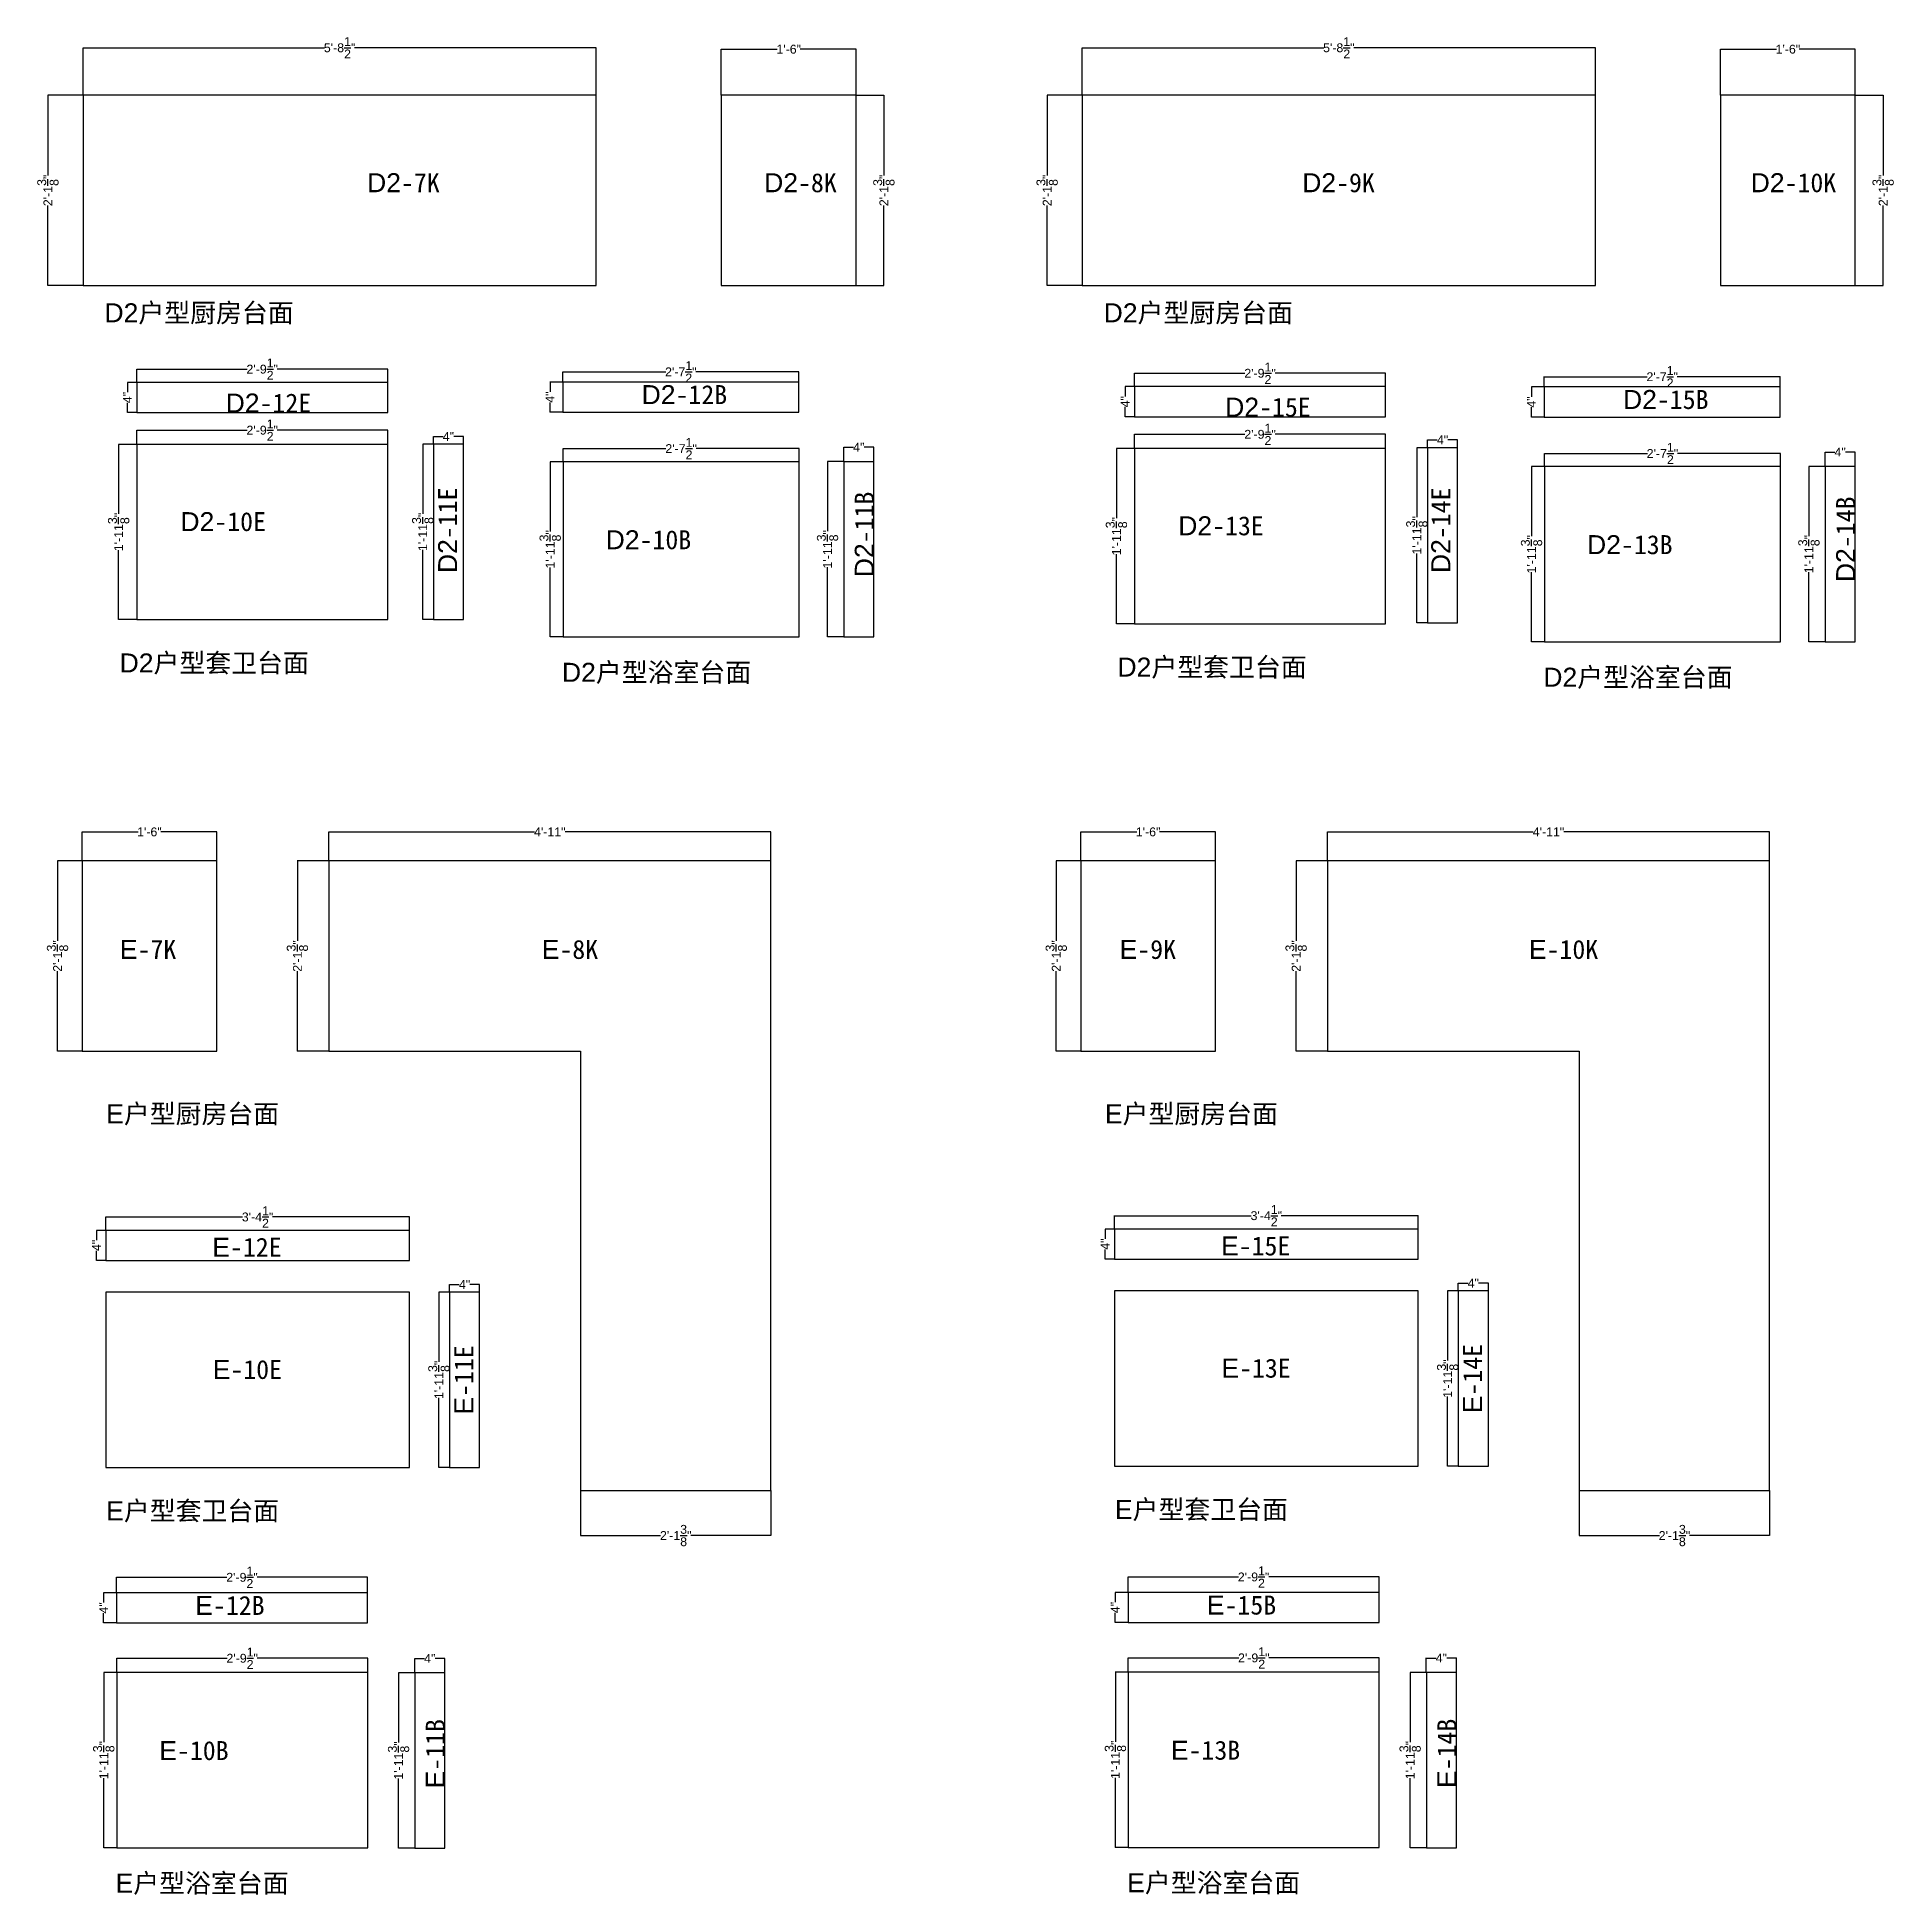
# Model space of a CAD drawing. Header units: inches. Extents: x -997106 to 39633, y -30199 to 1961.
# Drawn here: x 11623 to 17918, y -30190 to -23892 of the extents above; entities that cross this region are included whole.
import ezdxf

# ---------------------------------------------------------------- set-up
doc = ezdxf.new("R2010")
doc.units = ezdxf.units.IN
doc.header["$MEASUREMENT"] = 0
doc.layers.get('Defpoints').update_dxf_attribs({"color": 3})
doc.layers.add('编号', color=10, linetype='Continuous', plot=False)
doc.styles.get("Standard").update_dxf_attribs({"font": 'arial.ttf'})
doc.dimstyles.get("Standard").update_dxf_attribs({"dimtxt": 30, "dimasz": 1, "dimexe": 0.18, "dimexo": 0.0625, "dimgap": 0.09, "dimtad": 0, "dimtoh": 1, "dimdec": 4, "dimlfac": 0.03937, "dimzin": 0, "dimdsep": 46, "dimlunit": 4, "dimtxsty": 'Standard', "dimblk": 'ARCHTICK', "dimcen": 1, "dimadec": 0, "dimazin": 0, "dimtfac": 1, "dimtdec": 4, "dimtix": 1, "dimtofl": 0, "dimtmove": 2, "dimatfit": 3, "dimldrblk": 'ARCHTICK', "dimfxl": 1, "dimtolj": 1, "dimtzin": 0, "dimarcsym": 0})

msp = doc.modelspace()

# ---------------------------------------------------------------- texts
at = {"char_height": 64.3508622, "attachment_point": 1}
for s, insert in [('D2{\\fSimSun|b0|i0|c134|p2;户型厨房台面}', (11851.1457, -24794.68336)), ('D2{\\fSimSun|b0|i0|c134|p2;户型厨房台面}', (15238.86117, -24794.68336)), ('D2{\\fSimSun|b0|i0|c134|p2;户型套卫台面}', (11902.62642, -25981.61834)), ('D2{\\fSimSun|b0|i0|c134|p2;户型浴室台面}', (13402.27462, -26013.47004)), ('D2{\\fSimSun|b0|i0|c134|p2;户型套卫台面}', (15285.64795, -25995.6984)), ('D2{\\fSimSun|b0|i0|c134|p2;户型浴室台面}', (16729.50013, -26030.00323)), ('E{\\fSimSun|b0|i0|c134|p2;户型厨房台面}', (11856.88939, -27510.102)), ('E{\\fSimSun|b0|i0|c134|p2;户型厨房台面}', (15242.96307, -27510.102)), ('E{\\fSimSun|b0|i0|c134|p2;户型套卫台面}', (15276.86136, -28851.55508)), ('E{\\fSimSun|b0|i0|c134|p2;户型套卫台面}', (11856.88548, -28855.99529)), ('E{\\fSimSun|b0|i0|c134|p2;户型浴室台面}', (11888.83805, -30118.26816)), ('E{\\fSimSun|b0|i0|c134|p2;户型浴室台面}', (15318.5368, -30117.04661))]:
    msp.add_mtext(s, dxfattribs=dict(at, insert=insert))
at = {"layer": '编号', "char_height": 64.3508622, "attachment_point": 1}
for s, insert in [('D2{\\fSimSun|b0|i0|c134|p2;-7K}', (12741.53588, -24353.64821)), ('D2{\\fSimSun|b0|i0|c134|p2;-8K}', (14087.74661, -24353.64821)), ('D2{\\fSimSun|b0|i0|c134|p2;-9K}', (15912.02173, -24353.64821)), ('D2{\\fSimSun|b0|i0|c134|p2;-10K}', (17432.50455, -24353.64821)), ('D2{\\fSimSun|b0|i0|c134|p2;-12E}', (12262.05647, -25100.51891)), ('D2{\\fSimSun|b0|i0|c134|p2;-12B}', (13672.35611, -25072.06769)), ('D2{\\fSimSun|b0|i0|c134|p2;-15E}', (15650.84053, -25114.59897)), ('D2{\\fSimSun|b0|i0|c134|p2;-15B}', (16999.58163, -25088.60088)), ('D2{\\fSimSun|b0|i0|c134|p2;-10E}', (12108.64782, -25502.60803)), ('D2{\\fSimSun|b0|i0|c134|p2;-10B}', (13550.42406, -25564.13895)), ('D2{\\fSimSun|b0|i0|c134|p2;-13E}', (15491.66935, -25516.68809)), ('D2{\\fSimSun|b0|i0|c134|p2;-13B}', (16877.64958, -25580.67213)), ('E{\\fSimSun|b0|i0|c134|p2;-7K}', (11903.27636, -26952.86806)), ('E{\\fSimSun|b0|i0|c134|p2;-8K}', (13333.64058, -26952.86806)), ('E{\\fSimSun|b0|i0|c134|p2;-9K}', (15292.91109, -26952.86806)), ('E{\\fSimSun|b0|i0|c134|p2;-10K}', (16680.48814, -26952.86806)), ('E{\\fSimSun|b0|i0|c134|p2;-15E}', (15636.65752, -27958.06201)), ('E{\\fSimSun|b0|i0|c134|p2;-12E}', (12216.68164, -27962.50222)), ('E{\\fSimSun|b0|i0|c134|p2;-10E}', (12218.01417, -28376.98498)), ('E{\\fSimSun|b0|i0|c134|p2;-13E}', (15637.99005, -28372.54477)), ('E{\\fSimSun|b0|i0|c134|p2;-12B}', (12158.91955, -29176.86581)), ('E{\\fSimSun|b0|i0|c134|p2;-15B}', (15588.6183, -29175.64426)), ('E{\\fSimSun|b0|i0|c134|p2;-10B}', (12036.9875, -29668.93706)), ('E{\\fSimSun|b0|i0|c134|p2;-13B}', (15466.68625, -29667.71551))]:
    msp.add_mtext(s, dxfattribs=dict(at, insert=insert))
at = {"layer": '编号', "char_height": 64.3508622, "attachment_point": 1, "rotation": 90}
for s, insert in [('D2{\\fSimSun|b0|i0|c134|p2;-11E}', (12982.37443, -25709.07343)), ('D2{\\fSimSun|b0|i0|c134|p2;-11B}', (14394.97151, -25723.17602)), ('D2{\\fSimSun|b0|i0|c134|p2;-14E}', (16349.56755, -25709.07343)), ('D2{\\fSimSun|b0|i0|c134|p2;-14B}', (17722.19702, -25739.70921)), ('E{\\fSimSun|b0|i0|c134|p2;-11E}', (13037.28398, -28562.04467)), ('E{\\fSimSun|b0|i0|c134|p2;-14E}', (16457.25986, -28557.60446)), ('E{\\fSimSun|b0|i0|c134|p2;-11B}', (12940.512, -29829.38996)), ('E{\\fSimSun|b0|i0|c134|p2;-14B}', (16370.21075, -29828.16841))]:
    msp.add_mtext(s, dxfattribs=dict(at, insert=insert))

# ---------------------------------------------------------------- blocks, each defined once
blk = doc.blocks.new('_ArchTick')
at = {"color": 0, "linetype": 'ByBlock', "const_width": 0.15}
blk.add_lwpolyline([(-0.5, -0.5), (0.5, 0.5)], dxfattribs=at)
blk = doc.blocks.new('*D491')
at = {"color": 0, "lineweight": -2, "transparency": 16777216}
for p, q in [((11775, -26684.8), (11775, -26586.6)), ((11775, -26586.8), (11965, -26586.8)), ((12232, -26586.8), (12042.1, -26586.8)), ((12232, -26684.8), (12232, -26586.6))]:
    blk.add_line(p, q, dxfattribs=at)
at = {"layer": 'Defpoints', "color": 0, "transparency": 16777216}
for p in [(12232, -26586.8), (11775, -26684.9), (12232, -26684.9)]:
    blk.add_point(p, dxfattribs=at)
at = {"color": 0, "lineweight": -2, "transparency": 16777216, "rotation": 180}
blk.add_blockref('_ArchTick', (11775, -26586.8), dxfattribs=at)
at = {"color": 0, "lineweight": -2, "transparency": 16777216}
blk.add_blockref('_ArchTick', (12232, -26586.8), dxfattribs=at)
at = {"color": 0, "transparency": 16777216, "insert": (12003.5, -26586.8), "char_height": 30, "attachment_point": 5}
blk.add_mtext('\\A1;1\'-6"', dxfattribs=at)
blk = doc.blocks.new('*D492')
at = {"color": 0, "lineweight": -2, "transparency": 16777216}
for p, q in [((11775, -26684.9), (11691.8, -26684.9)), ((11692, -26684.9), (11692, -26956.3)), ((11692, -27329.9), (11692, -27058.5)), ((11775, -27329.9), (11691.8, -27329.9))]:
    blk.add_line(p, q, dxfattribs=at)
at = {"layer": 'Defpoints', "color": 0, "transparency": 16777216}
for p in [(11775, -26684.9), (11692, -27329.9), (11775, -27329.9)]:
    blk.add_point(p, dxfattribs=at)
at = {"color": 0, "lineweight": -2, "transparency": 16777216}
for p, rotation in [((11692, -26684.9), 90), ((11692, -27329.9), 270)]:
    blk.add_blockref('_ArchTick', p, dxfattribs=dict(at, rotation=rotation))
at = {"color": 0, "transparency": 16777216, "insert": (11692, -27007.4), "char_height": 30, "attachment_point": 5, "rotation": 90}
blk.add_mtext('\\A1;2\'-1{\\H1x;\\S3/8;}"', dxfattribs=at)
blk = doc.blocks.new('*D493')
at = {"color": 0, "lineweight": -2, "transparency": 16777216}
for p, q in [((12611.4, -26684.8), (12611.4, -26586.5)), ((12611.4, -26586.7), (13308.7, -26586.7)), ((14110.4, -26586.7), (13413.1, -26586.7)), ((14110.4, -26684.8), (14110.4, -26586.5))]:
    blk.add_line(p, q, dxfattribs=at)
at = {"layer": 'Defpoints', "color": 0, "transparency": 16777216}
for p in [(14110.4, -26586.7), (12611.4, -26684.9), (14110.4, -26684.9)]:
    blk.add_point(p, dxfattribs=at)
at = {"color": 0, "lineweight": -2, "transparency": 16777216, "rotation": 180}
blk.add_blockref('_ArchTick', (12611.4, -26586.7), dxfattribs=at)
at = {"color": 0, "lineweight": -2, "transparency": 16777216}
blk.add_blockref('_ArchTick', (14110.4, -26586.7), dxfattribs=at)
at = {"color": 0, "transparency": 16777216, "insert": (13360.9, -26586.7), "char_height": 30, "attachment_point": 5}
blk.add_mtext('\\A1;4\'-11"', dxfattribs=at)
blk = doc.blocks.new('*D494')
at = {"color": 0, "lineweight": -2, "transparency": 16777216}
for p, q in [((12611.3, -26684.9), (12505, -26684.9)), ((12505.2, -26684.9), (12505.2, -26956.3)), ((12505.2, -27329.9), (12505.2, -27058.5)), ((12611.3, -27329.9), (12505, -27329.9))]:
    blk.add_line(p, q, dxfattribs=at)
at = {"layer": 'Defpoints', "color": 0, "transparency": 16777216}
for p in [(12611.4, -26684.9), (12505.2, -27329.9), (12611.4, -27329.9)]:
    blk.add_point(p, dxfattribs=at)
at = {"color": 0, "lineweight": -2, "transparency": 16777216}
for p, rotation in [((12505.2, -26684.9), 90), ((12505.2, -27329.9), 270)]:
    blk.add_blockref('_ArchTick', p, dxfattribs=dict(at, rotation=rotation))
at = {"color": 0, "transparency": 16777216, "insert": (12505.2, -27007.4), "char_height": 30, "attachment_point": 5, "rotation": 90}
blk.add_mtext('\\A1;2\'-1{\\H1x;\\S3/8;}"', dxfattribs=at)
blk = doc.blocks.new('*D495')
at = {"color": 0, "lineweight": -2, "transparency": 16777216}
for p, q in [((13465.4, -28819), (13465.4, -28972.3)), ((14110.4, -28819), (14110.4, -28972.3)), ((13465.4, -28972.1), (13736.8, -28972.1)), ((14110.4, -28972.1), (13839, -28972.1))]:
    blk.add_line(p, q, dxfattribs=at)
at = {"layer": 'Defpoints', "color": 0, "transparency": 16777216}
for p in [(13465.4, -28818.9), (14110.4, -28818.9), (14110.4, -28972.1)]:
    blk.add_point(p, dxfattribs=at)
at = {"color": 0, "lineweight": -2, "transparency": 16777216, "rotation": 180}
blk.add_blockref('_ArchTick', (13465.4, -28972.1), dxfattribs=at)
at = {"color": 0, "lineweight": -2, "transparency": 16777216}
blk.add_blockref('_ArchTick', (14110.4, -28972.1), dxfattribs=at)
at = {"color": 0, "transparency": 16777216, "insert": (13787.9, -28972.1), "char_height": 30, "attachment_point": 5}
blk.add_mtext('\\A1;2\'-1{\\H1x;\\S3/8;}"', dxfattribs=at)
blk = doc.blocks.new('*D496')
at = {"color": 0, "lineweight": -2, "transparency": 16777216}
for p, q in [((15161.1, -26684.8), (15161.1, -26586.6)), ((15161.1, -26586.8), (15351, -26586.8)), ((15618.1, -26586.8), (15428.1, -26586.8)), ((15618.1, -26684.8), (15618.1, -26586.6))]:
    blk.add_line(p, q, dxfattribs=at)
at = {"layer": 'Defpoints', "color": 0, "transparency": 16777216}
for p in [(15618.1, -26586.8), (15161.1, -26684.9), (15618.1, -26684.9)]:
    blk.add_point(p, dxfattribs=at)
at = {"color": 0, "lineweight": -2, "transparency": 16777216, "rotation": 180}
blk.add_blockref('_ArchTick', (15161.1, -26586.8), dxfattribs=at)
at = {"color": 0, "lineweight": -2, "transparency": 16777216}
blk.add_blockref('_ArchTick', (15618.1, -26586.8), dxfattribs=at)
at = {"color": 0, "transparency": 16777216, "insert": (15389.6, -26586.8), "char_height": 30, "attachment_point": 5}
blk.add_mtext('\\A1;1\'-6"', dxfattribs=at)
blk = doc.blocks.new('*D497')
at = {"color": 0, "lineweight": -2, "transparency": 16777216}
for p, q in [((15161, -26684.9), (15077.9, -26684.9)), ((15078.1, -26684.9), (15078.1, -26956.3)), ((15078.1, -27329.9), (15078.1, -27058.5)), ((15161, -27329.9), (15077.9, -27329.9))]:
    blk.add_line(p, q, dxfattribs=at)
at = {"layer": 'Defpoints', "color": 0, "transparency": 16777216}
for p in [(15161.1, -26684.9), (15078.1, -27329.9), (15161.1, -27329.9)]:
    blk.add_point(p, dxfattribs=at)
at = {"color": 0, "lineweight": -2, "transparency": 16777216}
for p, rotation in [((15078.1, -26684.9), 90), ((15078.1, -27329.9), 270)]:
    blk.add_blockref('_ArchTick', p, dxfattribs=dict(at, rotation=rotation))
at = {"color": 0, "transparency": 16777216, "insert": (15078.1, -27007.4), "char_height": 30, "attachment_point": 5, "rotation": 90}
blk.add_mtext('\\A1;2\'-1{\\H1x;\\S3/8;}"', dxfattribs=at)
blk = doc.blocks.new('*D498')
at = {"color": 0, "lineweight": -2, "transparency": 16777216}
for p, q in [((15997.5, -26684.8), (15997.5, -26586.5)), ((15997.5, -26586.7), (16694.7, -26586.7)), ((17496.5, -26586.7), (16799.2, -26586.7)), ((17496.5, -26684.8), (17496.5, -26586.5))]:
    blk.add_line(p, q, dxfattribs=at)
at = {"layer": 'Defpoints', "color": 0, "transparency": 16777216}
for p in [(17496.5, -26586.7), (15997.5, -26684.9), (17496.5, -26684.9)]:
    blk.add_point(p, dxfattribs=at)
at = {"color": 0, "lineweight": -2, "transparency": 16777216, "rotation": 180}
blk.add_blockref('_ArchTick', (15997.5, -26586.7), dxfattribs=at)
at = {"color": 0, "lineweight": -2, "transparency": 16777216}
blk.add_blockref('_ArchTick', (17496.5, -26586.7), dxfattribs=at)
at = {"color": 0, "transparency": 16777216, "insert": (16747, -26586.7), "char_height": 30, "attachment_point": 5}
blk.add_mtext('\\A1;4\'-11"', dxfattribs=at)
blk = doc.blocks.new('*D499')
at = {"color": 0, "lineweight": -2, "transparency": 16777216}
for p, q in [((15997.4, -26684.9), (15891.1, -26684.9)), ((15891.3, -26684.9), (15891.3, -26956.3)), ((15891.3, -27329.9), (15891.3, -27058.5)), ((15997.4, -27329.9), (15891.1, -27329.9))]:
    blk.add_line(p, q, dxfattribs=at)
at = {"layer": 'Defpoints', "color": 0, "transparency": 16777216}
for p in [(15997.5, -26684.9), (15891.3, -27329.9), (15997.5, -27329.9)]:
    blk.add_point(p, dxfattribs=at)
at = {"color": 0, "lineweight": -2, "transparency": 16777216}
for p, rotation in [((15891.3, -26684.9), 90), ((15891.3, -27329.9), 270)]:
    blk.add_blockref('_ArchTick', p, dxfattribs=dict(at, rotation=rotation))
at = {"color": 0, "transparency": 16777216, "insert": (15891.3, -27007.4), "char_height": 30, "attachment_point": 5, "rotation": 90}
blk.add_mtext('\\A1;2\'-1{\\H1x;\\S3/8;}"', dxfattribs=at)
blk = doc.blocks.new('*D500')
at = {"color": 0, "lineweight": -2, "transparency": 16777216}
for p, q in [((16851.5, -28819), (16851.5, -28972.3)), ((17496.5, -28819), (17496.5, -28972.3)), ((16851.5, -28972.1), (17122.9, -28972.1)), ((17496.5, -28972.1), (17225.1, -28972.1))]:
    blk.add_line(p, q, dxfattribs=at)
at = {"layer": 'Defpoints', "color": 0, "transparency": 16777216}
for p in [(16851.5, -28818.9), (17496.5, -28818.9), (17496.5, -28972.1)]:
    blk.add_point(p, dxfattribs=at)
at = {"color": 0, "lineweight": -2, "transparency": 16777216, "rotation": 180}
blk.add_blockref('_ArchTick', (16851.5, -28972.1), dxfattribs=at)
at = {"color": 0, "lineweight": -2, "transparency": 16777216}
blk.add_blockref('_ArchTick', (17496.5, -28972.1), dxfattribs=at)
at = {"color": 0, "transparency": 16777216, "insert": (17174, -28972.1), "char_height": 30, "attachment_point": 5}
blk.add_mtext('\\A1;2\'-1{\\H1x;\\S3/8;}"', dxfattribs=at)
blk = doc.blocks.new('*D748')
at = {"color": 0, "lineweight": -2, "transparency": 16777216}
for p, q in [((13021.1, -28147.4), (13021.1, -28120.7)), ((13021.1, -28120.9), (13054.2, -28120.9)), ((13123.1, -28120.9), (13090.1, -28120.9)), ((13123.1, -28147.4), (13123.1, -28120.7))]:
    blk.add_line(p, q, dxfattribs=at)
at = {"layer": 'Defpoints', "color": 0, "transparency": 16777216}
for p in [(13021.1, -28147.4), (13123.1, -28120.9), (13123.1, -28147.4)]:
    blk.add_point(p, dxfattribs=at)
at = {"color": 0, "lineweight": -2, "transparency": 16777216, "rotation": 180}
blk.add_blockref('_ArchTick', (13021.1, -28120.9), dxfattribs=at)
at = {"color": 0, "lineweight": -2, "transparency": 16777216}
blk.add_blockref('_ArchTick', (13123.1, -28120.9), dxfattribs=at)
at = {"color": 0, "transparency": 16777216, "insert": (13072.1, -28120.9), "char_height": 30, "attachment_point": 5}
blk.add_mtext('\\A1;4"', dxfattribs=at)
blk = doc.blocks.new('*D749')
at = {"color": 0, "lineweight": -2, "transparency": 16777216}
for p, q in [((13021.1, -28147.4), (12984.8, -28147.4)), ((12985, -28147.4), (12985, -28383.3)), ((12985, -28741.4), (12985, -28505.5)), ((13021.1, -28741.4), (12984.8, -28741.4))]:
    blk.add_line(p, q, dxfattribs=at)
at = {"layer": 'Defpoints', "color": 0, "transparency": 16777216}
for p in [(13021.1, -28147.4), (12985, -28741.4), (13021.1, -28741.4)]:
    blk.add_point(p, dxfattribs=at)
at = {"color": 0, "lineweight": -2, "transparency": 16777216}
for p, rotation in [((12985, -28147.4), 90), ((12985, -28741.4), 270)]:
    blk.add_blockref('_ArchTick', p, dxfattribs=dict(at, rotation=rotation))
at = {"color": 0, "transparency": 16777216, "insert": (12985, -28444.4), "char_height": 30, "attachment_point": 5, "rotation": 90}
blk.add_mtext('\\A1;1\'-11{\\H1x;\\S3/8;}"', dxfattribs=at)
blk = doc.blocks.new('*D745')
at = {"color": 0, "lineweight": -2, "transparency": 16777216}
for p, q in [((11855.8, -27937.5), (11824, -27937.5)), ((11824.2, -27937.5), (11824.2, -27970.6)), ((11824.2, -28039.5), (11824.2, -28006.4)), ((11855.8, -28039.5), (11824, -28039.5))]:
    blk.add_line(p, q, dxfattribs=at)
at = {"layer": 'Defpoints', "color": 0, "transparency": 16777216}
for p in [(11855.8, -27937.5), (11824.2, -28039.5), (11855.8, -28039.5)]:
    blk.add_point(p, dxfattribs=at)
at = {"color": 0, "lineweight": -2, "transparency": 16777216}
for p, rotation in [((11824.2, -27937.5), 90), ((11824.2, -28039.5), 270)]:
    blk.add_blockref('_ArchTick', p, dxfattribs=dict(at, rotation=rotation))
at = {"color": 0, "transparency": 16777216, "insert": (11824.2, -27988.5), "char_height": 30, "attachment_point": 5, "rotation": 90}
blk.add_mtext('\\A1;4"', dxfattribs=at)
blk = doc.blocks.new('*D750')
at = {"color": 0, "lineweight": -2, "transparency": 16777216}
for p, q in [((13021.1, -28147.4), (13021.1, -28120.7)), ((13021.1, -28120.9), (13054.2, -28120.9)), ((13123.1, -28120.9), (13090.1, -28120.9)), ((13123.1, -28147.4), (13123.1, -28120.7))]:
    blk.add_line(p, q, dxfattribs=at)
at = {"layer": 'Defpoints', "color": 0, "transparency": 16777216}
for p in [(13021.1, -28147.4), (13123.1, -28120.9), (13123.1, -28147.4)]:
    blk.add_point(p, dxfattribs=at)
at = {"color": 0, "lineweight": -2, "transparency": 16777216, "rotation": 180}
blk.add_blockref('_ArchTick', (13021.1, -28120.9), dxfattribs=at)
at = {"color": 0, "lineweight": -2, "transparency": 16777216}
blk.add_blockref('_ArchTick', (13123.1, -28120.9), dxfattribs=at)
at = {"color": 0, "transparency": 16777216, "insert": (13072.1, -28120.9), "char_height": 30, "attachment_point": 5}
blk.add_mtext('\\A1;4"', dxfattribs=at)
blk = doc.blocks.new('*D751')
at = {"color": 0, "lineweight": -2, "transparency": 16777216}
for p, q in [((13021.1, -28147.4), (12984.8, -28147.4)), ((12985, -28147.4), (12985, -28383.3)), ((12985, -28741.4), (12985, -28505.5)), ((13021.1, -28741.4), (12984.8, -28741.4))]:
    blk.add_line(p, q, dxfattribs=at)
at = {"layer": 'Defpoints', "color": 0, "transparency": 16777216}
for p in [(13021.1, -28147.4), (12985, -28741.4), (13021.1, -28741.4)]:
    blk.add_point(p, dxfattribs=at)
at = {"color": 0, "lineweight": -2, "transparency": 16777216}
for p, rotation in [((12985, -28147.4), 90), ((12985, -28741.4), 270)]:
    blk.add_blockref('_ArchTick', p, dxfattribs=dict(at, rotation=rotation))
at = {"color": 0, "transparency": 16777216, "insert": (12985, -28444.4), "char_height": 30, "attachment_point": 5, "rotation": 90}
blk.add_mtext('\\A1;1\'-11{\\H1x;\\S3/8;}"', dxfattribs=at)
blk = doc.blocks.new('*D746')
at = {"color": 0, "lineweight": -2, "transparency": 16777216}
for p, q in [((11855.8, -27937.5), (11824, -27937.5)), ((11824.2, -27937.5), (11824.2, -27970.6)), ((11824.2, -28039.5), (11824.2, -28006.4)), ((11855.8, -28039.5), (11824, -28039.5))]:
    blk.add_line(p, q, dxfattribs=at)
at = {"layer": 'Defpoints', "color": 0, "transparency": 16777216}
for p in [(11855.8, -27937.5), (11824.2, -28039.5), (11855.8, -28039.5)]:
    blk.add_point(p, dxfattribs=at)
at = {"color": 0, "lineweight": -2, "transparency": 16777216}
for p, rotation in [((11824.2, -27937.5), 90), ((11824.2, -28039.5), 270)]:
    blk.add_blockref('_ArchTick', p, dxfattribs=dict(at, rotation=rotation))
at = {"color": 0, "transparency": 16777216, "insert": (11824.2, -27988.5), "char_height": 30, "attachment_point": 5, "rotation": 90}
blk.add_mtext('\\A1;4"', dxfattribs=at)
blk = doc.blocks.new('*D747')
at = {"color": 0, "lineweight": -2, "transparency": 16777216}
for p, q in [((11855.8, -27937.4), (11855.8, -27892)), ((11855.8, -27892.1), (12319.5, -27892.1)), ((12884.8, -27892.1), (12421.2, -27892.1)), ((12884.8, -27937.4), (12884.8, -27892))]:
    blk.add_line(p, q, dxfattribs=at)
at = {"layer": 'Defpoints', "color": 0, "transparency": 16777216}
for p in [(12884.8, -27892.1), (11855.8, -27937.5), (12884.8, -27937.5)]:
    blk.add_point(p, dxfattribs=at)
at = {"color": 0, "lineweight": -2, "transparency": 16777216, "rotation": 180}
blk.add_blockref('_ArchTick', (11855.8, -27892.1), dxfattribs=at)
at = {"color": 0, "lineweight": -2, "transparency": 16777216}
blk.add_blockref('_ArchTick', (12884.8, -27892.1), dxfattribs=at)
at = {"color": 0, "transparency": 16777216, "insert": (12370.3, -27892.1), "char_height": 30, "attachment_point": 5}
blk.add_mtext('\\A1;3\'-4{\\H1x;\\S1/2;}"', dxfattribs=at)
blk = doc.blocks.new('*D755')
at = {"color": 0, "lineweight": -2, "transparency": 16777216}
for p, q in [((16441.1, -28142.9), (16441.1, -28116.3)), ((16441.1, -28116.4), (16474.2, -28116.4)), ((16543.1, -28116.4), (16510, -28116.4)), ((16543.1, -28142.9), (16543.1, -28116.3))]:
    blk.add_line(p, q, dxfattribs=at)
at = {"layer": 'Defpoints', "color": 0, "transparency": 16777216}
for p in [(16441.1, -28143), (16543.1, -28116.4), (16543.1, -28143)]:
    blk.add_point(p, dxfattribs=at)
at = {"color": 0, "lineweight": -2, "transparency": 16777216, "rotation": 180}
blk.add_blockref('_ArchTick', (16441.1, -28116.4), dxfattribs=at)
at = {"color": 0, "lineweight": -2, "transparency": 16777216}
blk.add_blockref('_ArchTick', (16543.1, -28116.4), dxfattribs=at)
at = {"color": 0, "transparency": 16777216, "insert": (16492.1, -28116.4), "char_height": 30, "attachment_point": 5}
blk.add_mtext('\\A1;4"', dxfattribs=at)
blk = doc.blocks.new('*D756')
at = {"color": 0, "lineweight": -2, "transparency": 16777216}
for p, q in [((16441, -28143), (16404.8, -28143)), ((16405, -28143), (16405, -28378.9)), ((16405, -28737), (16405, -28501.1)), ((16441, -28737), (16404.8, -28737))]:
    blk.add_line(p, q, dxfattribs=at)
at = {"layer": 'Defpoints', "color": 0, "transparency": 16777216}
for p in [(16441.1, -28143), (16405, -28737), (16441.1, -28737)]:
    blk.add_point(p, dxfattribs=at)
at = {"color": 0, "lineweight": -2, "transparency": 16777216}
for p, rotation in [((16405, -28143), 90), ((16405, -28737), 270)]:
    blk.add_blockref('_ArchTick', p, dxfattribs=dict(at, rotation=rotation))
at = {"color": 0, "transparency": 16777216, "insert": (16405, -28440), "char_height": 30, "attachment_point": 5, "rotation": 90}
blk.add_mtext('\\A1;1\'-11{\\H1x;\\S3/8;}"', dxfattribs=at)
blk = doc.blocks.new('*D752')
at = {"color": 0, "lineweight": -2, "transparency": 16777216}
for p, q in [((15275.8, -27933.1), (15244, -27933.1)), ((15244.2, -27933.1), (15244.2, -27966.1)), ((15244.2, -28035.1), (15244.2, -28002)), ((15275.8, -28035.1), (15244, -28035.1))]:
    blk.add_line(p, q, dxfattribs=at)
at = {"layer": 'Defpoints', "color": 0, "transparency": 16777216}
for p in [(15275.8, -27933.1), (15244.2, -28035.1), (15275.8, -28035.1)]:
    blk.add_point(p, dxfattribs=at)
at = {"color": 0, "lineweight": -2, "transparency": 16777216}
for p, rotation in [((15244.2, -27933.1), 90), ((15244.2, -28035.1), 270)]:
    blk.add_blockref('_ArchTick', p, dxfattribs=dict(at, rotation=rotation))
at = {"color": 0, "transparency": 16777216, "insert": (15244.2, -27984.1), "char_height": 30, "attachment_point": 5, "rotation": 90}
blk.add_mtext('\\A1;4"', dxfattribs=at)
blk = doc.blocks.new('*D757')
at = {"color": 0, "lineweight": -2, "transparency": 16777216}
for p, q in [((16441.1, -28142.9), (16441.1, -28116.3)), ((16441.1, -28116.4), (16474.2, -28116.4)), ((16543.1, -28116.4), (16510, -28116.4)), ((16543.1, -28142.9), (16543.1, -28116.3))]:
    blk.add_line(p, q, dxfattribs=at)
at = {"layer": 'Defpoints', "color": 0, "transparency": 16777216}
for p in [(16441.1, -28143), (16543.1, -28116.4), (16543.1, -28143)]:
    blk.add_point(p, dxfattribs=at)
at = {"color": 0, "lineweight": -2, "transparency": 16777216, "rotation": 180}
blk.add_blockref('_ArchTick', (16441.1, -28116.4), dxfattribs=at)
at = {"color": 0, "lineweight": -2, "transparency": 16777216}
blk.add_blockref('_ArchTick', (16543.1, -28116.4), dxfattribs=at)
at = {"color": 0, "transparency": 16777216, "insert": (16492.1, -28116.4), "char_height": 30, "attachment_point": 5}
blk.add_mtext('\\A1;4"', dxfattribs=at)
blk = doc.blocks.new('*D758')
at = {"color": 0, "lineweight": -2, "transparency": 16777216}
for p, q in [((16441, -28143), (16404.8, -28143)), ((16405, -28143), (16405, -28378.9)), ((16405, -28737), (16405, -28501.1)), ((16441, -28737), (16404.8, -28737))]:
    blk.add_line(p, q, dxfattribs=at)
at = {"layer": 'Defpoints', "color": 0, "transparency": 16777216}
for p in [(16441.1, -28143), (16405, -28737), (16441.1, -28737)]:
    blk.add_point(p, dxfattribs=at)
at = {"color": 0, "lineweight": -2, "transparency": 16777216}
for p, rotation in [((16405, -28143), 90), ((16405, -28737), 270)]:
    blk.add_blockref('_ArchTick', p, dxfattribs=dict(at, rotation=rotation))
at = {"color": 0, "transparency": 16777216, "insert": (16405, -28440), "char_height": 30, "attachment_point": 5, "rotation": 90}
blk.add_mtext('\\A1;1\'-11{\\H1x;\\S3/8;}"', dxfattribs=at)
blk = doc.blocks.new('*D753')
at = {"color": 0, "lineweight": -2, "transparency": 16777216}
for p, q in [((15275.8, -27933.1), (15244, -27933.1)), ((15244.2, -27933.1), (15244.2, -27966.1)), ((15244.2, -28035.1), (15244.2, -28002)), ((15275.8, -28035.1), (15244, -28035.1))]:
    blk.add_line(p, q, dxfattribs=at)
at = {"layer": 'Defpoints', "color": 0, "transparency": 16777216}
for p in [(15275.8, -27933.1), (15244.2, -28035.1), (15275.8, -28035.1)]:
    blk.add_point(p, dxfattribs=at)
at = {"color": 0, "lineweight": -2, "transparency": 16777216}
for p, rotation in [((15244.2, -27933.1), 90), ((15244.2, -28035.1), 270)]:
    blk.add_blockref('_ArchTick', p, dxfattribs=dict(at, rotation=rotation))
at = {"color": 0, "transparency": 16777216, "insert": (15244.2, -27984.1), "char_height": 30, "attachment_point": 5, "rotation": 90}
blk.add_mtext('\\A1;4"', dxfattribs=at)
blk = doc.blocks.new('*D754')
at = {"color": 0, "lineweight": -2, "transparency": 16777216}
for p, q in [((15275.8, -27933), (15275.8, -27887.5)), ((15275.8, -27887.7), (15739.4, -27887.7)), ((16304.8, -27887.7), (15841.2, -27887.7)), ((16304.8, -27933), (16304.8, -27887.5))]:
    blk.add_line(p, q, dxfattribs=at)
at = {"layer": 'Defpoints', "color": 0, "transparency": 16777216}
for p in [(16304.8, -27887.7), (15275.8, -27933.1), (16304.8, -27933.1)]:
    blk.add_point(p, dxfattribs=at)
at = {"color": 0, "lineweight": -2, "transparency": 16777216, "rotation": 180}
blk.add_blockref('_ArchTick', (15275.8, -27887.7), dxfattribs=at)
at = {"color": 0, "lineweight": -2, "transparency": 16777216}
blk.add_blockref('_ArchTick', (16304.8, -27887.7), dxfattribs=at)
at = {"color": 0, "transparency": 16777216, "insert": (15790.3, -27887.7), "char_height": 30, "attachment_point": 5}
blk.add_mtext('\\A1;3\'-4{\\H1x;\\S1/2;}"', dxfattribs=at)
blk = doc.blocks.new('*D1456')
at = {"color": 0, "lineweight": -2, "transparency": 16777216}
for p, q in [((12903.1, -29437.7), (12848, -29437.7)), ((12848.2, -29437.7), (12848.2, -29673.6)), ((12848.2, -30031.7), (12848.2, -29795.8)), ((12903.1, -30031.7), (12848, -30031.7))]:
    blk.add_line(p, q, dxfattribs=at)
at = {"layer": 'Defpoints', "color": 0, "transparency": 16777216}
for p in [(12903.1, -29437.7), (12848.2, -30031.7), (12903.1, -30031.7)]:
    blk.add_point(p, dxfattribs=at)
at = {"color": 0, "lineweight": -2, "transparency": 16777216}
for p, rotation in [((12848.2, -29437.7), 90), ((12848.2, -30031.7), 270)]:
    blk.add_blockref('_ArchTick', p, dxfattribs=dict(at, rotation=rotation))
at = {"color": 0, "transparency": 16777216, "insert": (12848.2, -29734.7), "char_height": 30, "attachment_point": 5, "rotation": 90}
blk.add_mtext('\\A1;1\'-11{\\H1x;\\S3/8;}"', dxfattribs=at)
blk = doc.blocks.new('*D1457')
at = {"color": 0, "lineweight": -2, "transparency": 16777216}
for p, q in [((12903.1, -29437.7), (12903.1, -29388.4)), ((12903.1, -29388.6), (12936.2, -29388.6)), ((13005.1, -29388.6), (12972.1, -29388.6)), ((13005.1, -29437.7), (13005.1, -29388.4))]:
    blk.add_line(p, q, dxfattribs=at)
at = {"layer": 'Defpoints', "color": 0, "transparency": 16777216}
for p in [(13005.1, -29388.6), (12903.1, -29437.7), (13005.1, -29437.7)]:
    blk.add_point(p, dxfattribs=at)
at = {"color": 0, "lineweight": -2, "transparency": 16777216, "rotation": 180}
blk.add_blockref('_ArchTick', (12903.1, -29388.6), dxfattribs=at)
at = {"color": 0, "lineweight": -2, "transparency": 16777216}
blk.add_blockref('_ArchTick', (13005.1, -29388.6), dxfattribs=at)
at = {"color": 0, "transparency": 16777216, "insert": (12954.1, -29388.6), "char_height": 30, "attachment_point": 5}
blk.add_mtext('\\A1;4"', dxfattribs=at)
blk = doc.blocks.new('*D1454')
at = {"color": 0, "lineweight": -2, "transparency": 16777216}
for p, q in [((11892.6, -29436.6), (11848.6, -29436.6)), ((11848.8, -29436.6), (11848.8, -29672.5)), ((11848.8, -30030.6), (11848.8, -29794.6)), ((11892.6, -30030.6), (11848.6, -30030.6))]:
    blk.add_line(p, q, dxfattribs=at)
at = {"layer": 'Defpoints', "color": 0, "transparency": 16777216}
for p in [(11892.6, -29436.6), (11848.8, -30030.6), (11892.6, -30030.6)]:
    blk.add_point(p, dxfattribs=at)
at = {"color": 0, "lineweight": -2, "transparency": 16777216}
for p, rotation in [((11848.8, -29436.6), 90), ((11848.8, -30030.6), 270)]:
    blk.add_blockref('_ArchTick', p, dxfattribs=dict(at, rotation=rotation))
at = {"color": 0, "transparency": 16777216, "insert": (11848.8, -29733.6), "char_height": 30, "attachment_point": 5, "rotation": 90}
blk.add_mtext('\\A1;1\'-11{\\H1x;\\S3/8;}"', dxfattribs=at)
blk = doc.blocks.new('*D1455')
at = {"color": 0, "lineweight": -2, "transparency": 16777216}
for p, q in [((11891.8, -29166.4), (11848.2, -29166.4)), ((11848.4, -29166.4), (11848.4, -29199.5)), ((11891.8, -29268.4), (11848.2, -29268.4)), ((11848.4, -29268.4), (11848.4, -29235.4))]:
    blk.add_line(p, q, dxfattribs=at)
at = {"layer": 'Defpoints', "color": 0, "transparency": 16777216}
for p in [(11891.9, -29166.4), (11848.4, -29268.4), (11891.9, -29268.4)]:
    blk.add_point(p, dxfattribs=at)
at = {"color": 0, "lineweight": -2, "transparency": 16777216}
for p, rotation in [((11848.4, -29166.4), 90), ((11848.4, -29268.4), 270)]:
    blk.add_blockref('_ArchTick', p, dxfattribs=dict(at, rotation=rotation))
at = {"color": 0, "transparency": 16777216, "insert": (11848.4, -29217.4), "char_height": 30, "attachment_point": 5, "rotation": 90}
blk.add_mtext('\\A1;4"', dxfattribs=at)
blk = doc.blocks.new('*D1458')
at = {"color": 0, "lineweight": -2, "transparency": 16777216}
for p, q in [((11892.6, -29436.5), (11892.6, -29387.9)), ((11892.6, -29388.1), (12267, -29388.1)), ((12743.6, -29388.1), (12369.3, -29388.1)), ((12743.6, -29436.5), (12743.6, -29387.9))]:
    blk.add_line(p, q, dxfattribs=at)
at = {"layer": 'Defpoints', "color": 0, "transparency": 16777216}
for p in [(12743.6, -29388.1), (11892.6, -29436.6), (12743.6, -29436.6)]:
    blk.add_point(p, dxfattribs=at)
at = {"color": 0, "lineweight": -2, "transparency": 16777216, "rotation": 180}
blk.add_blockref('_ArchTick', (11892.6, -29388.1), dxfattribs=at)
at = {"color": 0, "lineweight": -2, "transparency": 16777216}
blk.add_blockref('_ArchTick', (12743.6, -29388.1), dxfattribs=at)
at = {"color": 0, "transparency": 16777216, "insert": (12318.1, -29388.1), "char_height": 30, "attachment_point": 5}
blk.add_mtext('\\A1;2\'-9{\\H1x;\\S1/2;}"', dxfattribs=at)
blk = doc.blocks.new('*D1459')
at = {"color": 0, "lineweight": -2, "transparency": 16777216}
for p, q in [((11891.9, -29166.4), (11891.9, -29113.6)), ((11891.9, -29113.7), (12266.3, -29113.7)), ((12742.9, -29113.7), (12368.6, -29113.7)), ((12742.9, -29166.4), (12742.9, -29113.6))]:
    blk.add_line(p, q, dxfattribs=at)
at = {"layer": 'Defpoints', "color": 0, "transparency": 16777216}
for p in [(12742.9, -29113.7), (11891.9, -29166.4), (12742.9, -29166.4)]:
    blk.add_point(p, dxfattribs=at)
at = {"color": 0, "lineweight": -2, "transparency": 16777216, "rotation": 180}
blk.add_blockref('_ArchTick', (11891.9, -29113.7), dxfattribs=at)
at = {"color": 0, "lineweight": -2, "transparency": 16777216}
blk.add_blockref('_ArchTick', (12742.9, -29113.7), dxfattribs=at)
at = {"color": 0, "transparency": 16777216, "insert": (12317.4, -29113.7), "char_height": 30, "attachment_point": 5}
blk.add_mtext('\\A1;2\'-9{\\H1x;\\S1/2;}"', dxfattribs=at)
blk = doc.blocks.new('*D1462')
at = {"color": 0, "lineweight": -2, "transparency": 16777216}
for p, q in [((16332.8, -29436.5), (16277.7, -29436.5)), ((16277.9, -29436.5), (16277.9, -29672.4)), ((16277.9, -30030.5), (16277.9, -29794.6)), ((16332.8, -30030.5), (16277.7, -30030.5))]:
    blk.add_line(p, q, dxfattribs=at)
at = {"layer": 'Defpoints', "color": 0, "transparency": 16777216}
for p in [(16332.8, -29436.5), (16277.9, -30030.5), (16332.8, -30030.5)]:
    blk.add_point(p, dxfattribs=at)
at = {"color": 0, "lineweight": -2, "transparency": 16777216}
for p, rotation in [((16277.9, -29436.5), 90), ((16277.9, -30030.5), 270)]:
    blk.add_blockref('_ArchTick', p, dxfattribs=dict(at, rotation=rotation))
at = {"color": 0, "transparency": 16777216, "insert": (16277.9, -29733.5), "char_height": 30, "attachment_point": 5, "rotation": 90}
blk.add_mtext('\\A1;1\'-11{\\H1x;\\S3/8;}"', dxfattribs=at)
blk = doc.blocks.new('*D1463')
at = {"color": 0, "lineweight": -2, "transparency": 16777216}
for p, q in [((16332.8, -29436.4), (16332.8, -29387.2)), ((16332.8, -29387.4), (16365.9, -29387.4)), ((16434.8, -29387.4), (16401.8, -29387.4)), ((16434.8, -29436.4), (16434.8, -29387.2))]:
    blk.add_line(p, q, dxfattribs=at)
at = {"layer": 'Defpoints', "color": 0, "transparency": 16777216}
for p in [(16434.8, -29387.4), (16332.8, -29436.5), (16434.8, -29436.5)]:
    blk.add_point(p, dxfattribs=at)
at = {"color": 0, "lineweight": -2, "transparency": 16777216, "rotation": 180}
blk.add_blockref('_ArchTick', (16332.8, -29387.4), dxfattribs=at)
at = {"color": 0, "lineweight": -2, "transparency": 16777216}
blk.add_blockref('_ArchTick', (16434.8, -29387.4), dxfattribs=at)
at = {"color": 0, "transparency": 16777216, "insert": (16383.8, -29387.4), "char_height": 30, "attachment_point": 5}
blk.add_mtext('\\A1;4"', dxfattribs=at)
blk = doc.blocks.new('*D1460')
at = {"color": 0, "lineweight": -2, "transparency": 16777216}
for p, q in [((15322.3, -29435.3), (15278.3, -29435.3)), ((15278.5, -29435.3), (15278.5, -29671.2)), ((15278.5, -30029.3), (15278.5, -29793.4)), ((15322.3, -30029.3), (15278.3, -30029.3))]:
    blk.add_line(p, q, dxfattribs=at)
at = {"layer": 'Defpoints', "color": 0, "transparency": 16777216}
for p in [(15322.3, -29435.3), (15278.5, -30029.3), (15322.3, -30029.3)]:
    blk.add_point(p, dxfattribs=at)
at = {"color": 0, "lineweight": -2, "transparency": 16777216}
for p, rotation in [((15278.5, -29435.3), 90), ((15278.5, -30029.3), 270)]:
    blk.add_blockref('_ArchTick', p, dxfattribs=dict(at, rotation=rotation))
at = {"color": 0, "transparency": 16777216, "insert": (15278.5, -29732.3), "char_height": 30, "attachment_point": 5, "rotation": 90}
blk.add_mtext('\\A1;1\'-11{\\H1x;\\S3/8;}"', dxfattribs=at)
blk = doc.blocks.new('*D1461')
at = {"color": 0, "lineweight": -2, "transparency": 16777216}
for p, q in [((15321.5, -29165.2), (15277.9, -29165.2)), ((15278.1, -29165.2), (15278.1, -29198.3)), ((15321.5, -29267.2), (15277.9, -29267.2)), ((15278.1, -29267.2), (15278.1, -29234.1))]:
    blk.add_line(p, q, dxfattribs=at)
at = {"layer": 'Defpoints', "color": 0, "transparency": 16777216}
for p in [(15321.6, -29165.2), (15278.1, -29267.2), (15321.6, -29267.2)]:
    blk.add_point(p, dxfattribs=at)
at = {"color": 0, "lineweight": -2, "transparency": 16777216}
for p, rotation in [((15278.1, -29165.2), 90), ((15278.1, -29267.2), 270)]:
    blk.add_blockref('_ArchTick', p, dxfattribs=dict(at, rotation=rotation))
at = {"color": 0, "transparency": 16777216, "insert": (15278.1, -29216.2), "char_height": 30, "attachment_point": 5, "rotation": 90}
blk.add_mtext('\\A1;4"', dxfattribs=at)
blk = doc.blocks.new('*D1464')
at = {"color": 0, "lineweight": -2, "transparency": 16777216}
for p, q in [((15322.3, -29435.3), (15322.3, -29386.7)), ((15322.3, -29386.9), (15696.7, -29386.9)), ((16173.3, -29386.9), (15799, -29386.9)), ((16173.3, -29435.3), (16173.3, -29386.7))]:
    blk.add_line(p, q, dxfattribs=at)
at = {"layer": 'Defpoints', "color": 0, "transparency": 16777216}
for p in [(16173.3, -29386.9), (15322.3, -29435.3), (16173.3, -29435.3)]:
    blk.add_point(p, dxfattribs=at)
at = {"color": 0, "lineweight": -2, "transparency": 16777216, "rotation": 180}
blk.add_blockref('_ArchTick', (15322.3, -29386.9), dxfattribs=at)
at = {"color": 0, "lineweight": -2, "transparency": 16777216}
blk.add_blockref('_ArchTick', (16173.3, -29386.9), dxfattribs=at)
at = {"color": 0, "transparency": 16777216, "insert": (15747.8, -29386.9), "char_height": 30, "attachment_point": 5}
blk.add_mtext('\\A1;2\'-9{\\H1x;\\S1/2;}"', dxfattribs=at)
blk = doc.blocks.new('*D1465')
at = {"color": 0, "lineweight": -2, "transparency": 16777216}
for p, q in [((15321.6, -29165.1), (15321.6, -29112.3)), ((15321.6, -29112.5), (15696, -29112.5)), ((16172.6, -29112.5), (15798.3, -29112.5)), ((16172.6, -29165.1), (16172.6, -29112.3))]:
    blk.add_line(p, q, dxfattribs=at)
at = {"layer": 'Defpoints', "color": 0, "transparency": 16777216}
for p in [(16172.6, -29112.5), (15321.6, -29165.2), (16172.6, -29165.2)]:
    blk.add_point(p, dxfattribs=at)
at = {"color": 0, "lineweight": -2, "transparency": 16777216, "rotation": 180}
blk.add_blockref('_ArchTick', (15321.6, -29112.5), dxfattribs=at)
at = {"color": 0, "lineweight": -2, "transparency": 16777216}
blk.add_blockref('_ArchTick', (16172.6, -29112.5), dxfattribs=at)
at = {"color": 0, "transparency": 16777216, "insert": (15747.1, -29112.5), "char_height": 30, "attachment_point": 5}
blk.add_mtext('\\A1;2\'-9{\\H1x;\\S1/2;}"', dxfattribs=at)
blk = doc.blocks.new('*D444')
at = {"color": 0, "lineweight": -2, "transparency": 16777216}
for p, q in [((11778.4, -24089.4), (11778.4, -23928.2)), ((11778.4, -23928.4), (12597.5, -23928.4)), ((13518.4, -23928.4), (12699.3, -23928.4)), ((13518.4, -24089.4), (13518.4, -23928.2))]:
    blk.add_line(p, q, dxfattribs=at)
at = {"layer": 'Defpoints', "color": 0, "transparency": 16777216}
for p in [(13518.4, -23928.4), (11778.4, -24089.4), (13518.4, -24089.4)]:
    blk.add_point(p, dxfattribs=at)
at = {"color": 0, "lineweight": -2, "transparency": 16777216, "rotation": 180}
blk.add_blockref('_ArchTick', (11778.4, -23928.4), dxfattribs=at)
at = {"color": 0, "lineweight": -2, "transparency": 16777216}
blk.add_blockref('_ArchTick', (13518.4, -23928.4), dxfattribs=at)
at = {"color": 0, "transparency": 16777216, "insert": (12648.4, -23928.4), "char_height": 30, "attachment_point": 5}
blk.add_mtext('\\A1;5\'-8{\\H1x;\\S1/2;}"', dxfattribs=at)
blk = doc.blocks.new('*D445')
at = {"color": 0, "lineweight": -2, "transparency": 16777216}
for p, q in [((11778.3, -24089.4), (11659.2, -24089.4)), ((11659.4, -24089.4), (11659.4, -24360.8)), ((11659.4, -24734.4), (11659.4, -24463)), ((11778.3, -24734.4), (11659.2, -24734.4))]:
    blk.add_line(p, q, dxfattribs=at)
at = {"layer": 'Defpoints', "color": 0, "transparency": 16777216}
for p in [(11778.4, -24089.4), (11659.4, -24734.4), (11778.4, -24734.4)]:
    blk.add_point(p, dxfattribs=at)
at = {"color": 0, "lineweight": -2, "transparency": 16777216}
for p, rotation in [((11659.4, -24089.4), 90), ((11659.4, -24734.4), 270)]:
    blk.add_blockref('_ArchTick', p, dxfattribs=dict(at, rotation=rotation))
at = {"color": 0, "transparency": 16777216, "insert": (11659.4, -24411.9), "char_height": 30, "attachment_point": 5, "rotation": 90}
blk.add_mtext('\\A1;2\'-1{\\H1x;\\S3/8;}"', dxfattribs=at)
blk = doc.blocks.new('*D446')
at = {"color": 0, "lineweight": -2, "transparency": 16777216}
for p, q in [((13942.5, -24089.4), (13942.5, -23933.1)), ((13942.5, -23933.3), (14132.4, -23933.3)), ((14399.5, -23933.3), (14209.5, -23933.3)), ((14399.5, -24089.4), (14399.5, -23933.1))]:
    blk.add_line(p, q, dxfattribs=at)
at = {"layer": 'Defpoints', "color": 0, "transparency": 16777216}
for p in [(14399.5, -23933.3), (13942.5, -24089.4), (14399.5, -24089.4)]:
    blk.add_point(p, dxfattribs=at)
at = {"color": 0, "lineweight": -2, "transparency": 16777216, "rotation": 180}
blk.add_blockref('_ArchTick', (13942.5, -23933.3), dxfattribs=at)
at = {"color": 0, "lineweight": -2, "transparency": 16777216}
blk.add_blockref('_ArchTick', (14399.5, -23933.3), dxfattribs=at)
at = {"color": 0, "transparency": 16777216, "insert": (14171, -23933.3), "char_height": 30, "attachment_point": 5}
blk.add_mtext('\\A1;1\'-6"', dxfattribs=at)
blk = doc.blocks.new('*D447')
at = {"color": 0, "lineweight": -2, "transparency": 16777216}
for p, q in [((14399.6, -24089.4), (14493.9, -24089.4)), ((14493.7, -24089.4), (14493.7, -24360.8)), ((14493.7, -24734.4), (14493.7, -24463)), ((14399.6, -24734.4), (14493.9, -24734.4))]:
    blk.add_line(p, q, dxfattribs=at)
at = {"layer": 'Defpoints', "color": 0, "transparency": 16777216}
for p in [(14399.5, -24089.4), (14399.5, -24734.4), (14493.7, -24734.4)]:
    blk.add_point(p, dxfattribs=at)
at = {"color": 0, "lineweight": -2, "transparency": 16777216}
for p, rotation in [((14493.7, -24089.4), 90), ((14493.7, -24734.4), 270)]:
    blk.add_blockref('_ArchTick', p, dxfattribs=dict(at, rotation=rotation))
at = {"color": 0, "transparency": 16777216, "insert": (14493.7, -24411.9), "char_height": 30, "attachment_point": 5, "rotation": 90}
blk.add_mtext('\\A1;2\'-1{\\H1x;\\S3/8;}"', dxfattribs=at)
blk = doc.blocks.new('*D448')
at = {"color": 0, "lineweight": -2, "transparency": 16777216}
for p, q in [((15166.1, -24089.4), (15166.1, -23928.2)), ((15166.1, -23928.4), (15985.2, -23928.4)), ((16906.1, -23928.4), (16087, -23928.4)), ((16906.1, -24089.4), (16906.1, -23928.2))]:
    blk.add_line(p, q, dxfattribs=at)
at = {"layer": 'Defpoints', "color": 0, "transparency": 16777216}
for p in [(16906.1, -23928.4), (15166.1, -24089.4), (16906.1, -24089.4)]:
    blk.add_point(p, dxfattribs=at)
at = {"color": 0, "lineweight": -2, "transparency": 16777216, "rotation": 180}
blk.add_blockref('_ArchTick', (15166.1, -23928.4), dxfattribs=at)
at = {"color": 0, "lineweight": -2, "transparency": 16777216}
blk.add_blockref('_ArchTick', (16906.1, -23928.4), dxfattribs=at)
at = {"color": 0, "transparency": 16777216, "insert": (16036.1, -23928.4), "char_height": 30, "attachment_point": 5}
blk.add_mtext('\\A1;5\'-8{\\H1x;\\S1/2;}"', dxfattribs=at)
blk = doc.blocks.new('*D449')
at = {"color": 0, "lineweight": -2, "transparency": 16777216}
for p, q in [((15166, -24089.4), (15046.9, -24089.4)), ((15047.1, -24089.4), (15047.1, -24360.8)), ((15047.1, -24734.4), (15047.1, -24463)), ((15166, -24734.4), (15046.9, -24734.4))]:
    blk.add_line(p, q, dxfattribs=at)
at = {"layer": 'Defpoints', "color": 0, "transparency": 16777216}
for p in [(15166.1, -24089.4), (15047.1, -24734.4), (15166.1, -24734.4)]:
    blk.add_point(p, dxfattribs=at)
at = {"color": 0, "lineweight": -2, "transparency": 16777216}
for p, rotation in [((15047.1, -24089.4), 90), ((15047.1, -24734.4), 270)]:
    blk.add_blockref('_ArchTick', p, dxfattribs=dict(at, rotation=rotation))
at = {"color": 0, "transparency": 16777216, "insert": (15047.1, -24411.9), "char_height": 30, "attachment_point": 5, "rotation": 90}
blk.add_mtext('\\A1;2\'-1{\\H1x;\\S3/8;}"', dxfattribs=at)
blk = doc.blocks.new('*D450')
at = {"color": 0, "lineweight": -2, "transparency": 16777216}
for p, q in [((17330.2, -24089.4), (17330.2, -23933.1)), ((17330.2, -23933.3), (17520.2, -23933.3)), ((17787.2, -23933.3), (17597.3, -23933.3)), ((17787.2, -24089.4), (17787.2, -23933.1))]:
    blk.add_line(p, q, dxfattribs=at)
at = {"layer": 'Defpoints', "color": 0, "transparency": 16777216}
for p in [(17787.2, -23933.3), (17330.2, -24089.4), (17787.2, -24089.4)]:
    blk.add_point(p, dxfattribs=at)
at = {"color": 0, "lineweight": -2, "transparency": 16777216, "rotation": 180}
blk.add_blockref('_ArchTick', (17330.2, -23933.3), dxfattribs=at)
at = {"color": 0, "lineweight": -2, "transparency": 16777216}
blk.add_blockref('_ArchTick', (17787.2, -23933.3), dxfattribs=at)
at = {"color": 0, "transparency": 16777216, "insert": (17558.7, -23933.3), "char_height": 30, "attachment_point": 5}
blk.add_mtext('\\A1;1\'-6"', dxfattribs=at)
blk = doc.blocks.new('*D451')
at = {"color": 0, "lineweight": -2, "transparency": 16777216}
for p, q in [((17787.3, -24089.4), (17881.6, -24089.4)), ((17881.5, -24089.4), (17881.5, -24360.8)), ((17881.5, -24734.4), (17881.5, -24463)), ((17787.3, -24734.4), (17881.6, -24734.4))]:
    blk.add_line(p, q, dxfattribs=at)
at = {"layer": 'Defpoints', "color": 0, "transparency": 16777216}
for p in [(17787.2, -24089.4), (17787.2, -24734.4), (17881.5, -24734.4)]:
    blk.add_point(p, dxfattribs=at)
at = {"color": 0, "lineweight": -2, "transparency": 16777216}
for p, rotation in [((17881.5, -24089.4), 90), ((17881.5, -24734.4), 270)]:
    blk.add_blockref('_ArchTick', p, dxfattribs=dict(at, rotation=rotation))
at = {"color": 0, "transparency": 16777216, "insert": (17881.5, -24411.9), "char_height": 30, "attachment_point": 5, "rotation": 90}
blk.add_mtext('\\A1;2\'-1{\\H1x;\\S3/8;}"', dxfattribs=at)
blk = doc.blocks.new('*D550')
at = {"color": 0, "lineweight": -2, "transparency": 16777216}
for p, q in [((11960.5, -25273), (11898.9, -25273)), ((11899.1, -25273), (11899.1, -25508.9)), ((11899.1, -25867), (11899.1, -25631.1)), ((11960.5, -25867), (11898.9, -25867))]:
    blk.add_line(p, q, dxfattribs=at)
at = {"layer": 'Defpoints', "color": 0, "transparency": 16777216}
for p in [(11960.5, -25273), (11899.1, -25867), (11960.5, -25867)]:
    blk.add_point(p, dxfattribs=at)
at = {"color": 0, "lineweight": -2, "transparency": 16777216}
for p, rotation in [((11899.1, -25273), 90), ((11899.1, -25867), 270)]:
    blk.add_blockref('_ArchTick', p, dxfattribs=dict(at, rotation=rotation))
at = {"color": 0, "transparency": 16777216, "insert": (11899.1, -25570), "char_height": 30, "attachment_point": 5, "rotation": 90}
blk.add_mtext('\\A1;1\'-11{\\H1x;\\S3/8;}"', dxfattribs=at)
blk = doc.blocks.new('*D551')
at = {"color": 0, "lineweight": -2, "transparency": 16777216}
for p, q in [((11960.5, -25272.9), (11960.5, -25224.6)), ((11960.5, -25224.7), (12334.9, -25224.7)), ((12811.5, -25224.7), (12437.2, -25224.7)), ((12811.5, -25272.9), (12811.5, -25224.6))]:
    blk.add_line(p, q, dxfattribs=at)
at = {"layer": 'Defpoints', "color": 0, "transparency": 16777216}
for p in [(12811.5, -25224.7), (11960.5, -25273), (12811.5, -25273)]:
    blk.add_point(p, dxfattribs=at)
at = {"color": 0, "lineweight": -2, "transparency": 16777216, "rotation": 180}
blk.add_blockref('_ArchTick', (11960.5, -25224.7), dxfattribs=at)
at = {"color": 0, "lineweight": -2, "transparency": 16777216}
blk.add_blockref('_ArchTick', (12811.5, -25224.7), dxfattribs=at)
at = {"color": 0, "transparency": 16777216, "insert": (12386, -25224.7), "char_height": 30, "attachment_point": 5}
blk.add_mtext('\\A1;2\'-9{\\H1x;\\S1/2;}"', dxfattribs=at)
blk = doc.blocks.new('*D552')
at = {"color": 0, "lineweight": -2, "transparency": 16777216}
for p, q in [((12966.3, -25272.5), (12966.3, -25245.8)), ((12966.3, -25246), (12999.4, -25246)), ((13068.3, -25246), (13035.2, -25246)), ((13068.3, -25272.5), (13068.3, -25245.8))]:
    blk.add_line(p, q, dxfattribs=at)
at = {"layer": 'Defpoints', "color": 0, "transparency": 16777216}
for p in [(13068.3, -25246), (12966.3, -25272.5), (13068.3, -25272.5)]:
    blk.add_point(p, dxfattribs=at)
at = {"color": 0, "lineweight": -2, "transparency": 16777216, "rotation": 180}
blk.add_blockref('_ArchTick', (12966.3, -25246), dxfattribs=at)
at = {"color": 0, "lineweight": -2, "transparency": 16777216}
blk.add_blockref('_ArchTick', (13068.3, -25246), dxfattribs=at)
at = {"color": 0, "transparency": 16777216, "insert": (13017.3, -25246), "char_height": 30, "attachment_point": 5}
blk.add_mtext('\\A1;4"', dxfattribs=at)
blk = doc.blocks.new('*D553')
at = {"color": 0, "lineweight": -2, "transparency": 16777216}
for p, q in [((12966.2, -25272.5), (12930, -25272.5)), ((12930.2, -25272.5), (12930.2, -25508.4)), ((12930.2, -25866.5), (12930.2, -25630.6)), ((12966.2, -25866.5), (12930, -25866.5))]:
    blk.add_line(p, q, dxfattribs=at)
at = {"layer": 'Defpoints', "color": 0, "transparency": 16777216}
for p in [(12966.3, -25272.5), (12930.2, -25866.5), (12966.3, -25866.5)]:
    blk.add_point(p, dxfattribs=at)
at = {"color": 0, "lineweight": -2, "transparency": 16777216}
for p, rotation in [((12930.2, -25272.5), 90), ((12930.2, -25866.5), 270)]:
    blk.add_blockref('_ArchTick', p, dxfattribs=dict(at, rotation=rotation))
at = {"color": 0, "transparency": 16777216, "insert": (12930.2, -25569.5), "char_height": 30, "attachment_point": 5, "rotation": 90}
blk.add_mtext('\\A1;1\'-11{\\H1x;\\S3/8;}"', dxfattribs=at)
blk = doc.blocks.new('*D554')
at = {"color": 0, "lineweight": -2, "transparency": 16777216}
for p, q in [((11960.5, -25063.1), (11928.7, -25063.1)), ((11928.9, -25063.1), (11928.9, -25096.2)), ((11960.5, -25165.1), (11928.7, -25165.1)), ((11928.9, -25165.1), (11928.9, -25132.1))]:
    blk.add_line(p, q, dxfattribs=at)
at = {"layer": 'Defpoints', "color": 0, "transparency": 16777216}
for p in [(11960.5, -25063.1), (11928.9, -25165.1), (11960.5, -25165.1)]:
    blk.add_point(p, dxfattribs=at)
at = {"color": 0, "lineweight": -2, "transparency": 16777216}
for p, rotation in [((11928.9, -25063.1), 90), ((11928.9, -25165.1), 270)]:
    blk.add_blockref('_ArchTick', p, dxfattribs=dict(at, rotation=rotation))
at = {"color": 0, "transparency": 16777216, "insert": (11928.9, -25114.1), "char_height": 30, "attachment_point": 5, "rotation": 90}
blk.add_mtext('\\A1;4"', dxfattribs=at)
blk = doc.blocks.new('*D555')
at = {"color": 0, "lineweight": -2, "transparency": 16777216}
for p, q in [((11960.5, -25063.1), (11960.5, -25017.6)), ((11960.5, -25017.8), (12334.9, -25017.8)), ((12811.5, -25017.8), (12437.2, -25017.8)), ((12811.5, -25063.1), (12811.5, -25017.6))]:
    blk.add_line(p, q, dxfattribs=at)
at = {"layer": 'Defpoints', "color": 0, "transparency": 16777216}
for p in [(11960.5, -25063.1), (12811.5, -25017.8), (12811.5, -25063.1)]:
    blk.add_point(p, dxfattribs=at)
at = {"color": 0, "lineweight": -2, "transparency": 16777216, "rotation": 180}
blk.add_blockref('_ArchTick', (11960.5, -25017.8), dxfattribs=at)
at = {"color": 0, "lineweight": -2, "transparency": 16777216}
blk.add_blockref('_ArchTick', (12811.5, -25017.8), dxfattribs=at)
at = {"color": 0, "transparency": 16777216, "insert": (12386, -25017.8), "char_height": 30, "attachment_point": 5}
blk.add_mtext('\\A1;2\'-9{\\H1x;\\S1/2;}"', dxfattribs=at)
blk = doc.blocks.new('*D556')
at = {"color": 0, "lineweight": -2, "transparency": 16777216}
for p, q in [((15343.5, -25287.1), (15281.9, -25287.1)), ((15282.1, -25287.1), (15282.1, -25523)), ((15282.1, -25881.1), (15282.1, -25645.2)), ((15343.5, -25881.1), (15281.9, -25881.1))]:
    blk.add_line(p, q, dxfattribs=at)
at = {"layer": 'Defpoints', "color": 0, "transparency": 16777216}
for p in [(15343.5, -25287.1), (15282.1, -25881.1), (15343.5, -25881.1)]:
    blk.add_point(p, dxfattribs=at)
at = {"color": 0, "lineweight": -2, "transparency": 16777216}
for p, rotation in [((15282.1, -25287.1), 90), ((15282.1, -25881.1), 270)]:
    blk.add_blockref('_ArchTick', p, dxfattribs=dict(at, rotation=rotation))
at = {"color": 0, "transparency": 16777216, "insert": (15282.1, -25584.1), "char_height": 30, "attachment_point": 5, "rotation": 90}
blk.add_mtext('\\A1;1\'-11{\\H1x;\\S3/8;}"', dxfattribs=at)
blk = doc.blocks.new('*D557')
at = {"color": 0, "lineweight": -2, "transparency": 16777216}
for p, q in [((15343.5, -25287), (15343.5, -25238.6)), ((15343.5, -25238.8), (15717.9, -25238.8)), ((16194.5, -25238.8), (15820.2, -25238.8)), ((16194.5, -25287), (16194.5, -25238.6))]:
    blk.add_line(p, q, dxfattribs=at)
at = {"layer": 'Defpoints', "color": 0, "transparency": 16777216}
for p in [(16194.5, -25238.8), (15343.5, -25287.1), (16194.5, -25287.1)]:
    blk.add_point(p, dxfattribs=at)
at = {"color": 0, "lineweight": -2, "transparency": 16777216, "rotation": 180}
blk.add_blockref('_ArchTick', (15343.5, -25238.8), dxfattribs=at)
at = {"color": 0, "lineweight": -2, "transparency": 16777216}
blk.add_blockref('_ArchTick', (16194.5, -25238.8), dxfattribs=at)
at = {"color": 0, "transparency": 16777216, "insert": (15769, -25238.8), "char_height": 30, "attachment_point": 5}
blk.add_mtext('\\A1;2\'-9{\\H1x;\\S1/2;}"', dxfattribs=at)
blk = doc.blocks.new('*D558')
at = {"color": 0, "lineweight": -2, "transparency": 16777216}
for p, q in [((16336.7, -25284.2), (16336.7, -25257.5)), ((16336.7, -25257.7), (16369.7, -25257.7)), ((16438.7, -25257.7), (16405.6, -25257.7)), ((16438.7, -25284.2), (16438.7, -25257.5))]:
    blk.add_line(p, q, dxfattribs=at)
at = {"layer": 'Defpoints', "color": 0, "transparency": 16777216}
for p in [(16336.7, -25284.3), (16438.7, -25257.7), (16438.7, -25284.3)]:
    blk.add_point(p, dxfattribs=at)
at = {"color": 0, "lineweight": -2, "transparency": 16777216, "rotation": 180}
blk.add_blockref('_ArchTick', (16336.7, -25257.7), dxfattribs=at)
at = {"color": 0, "lineweight": -2, "transparency": 16777216}
blk.add_blockref('_ArchTick', (16438.7, -25257.7), dxfattribs=at)
at = {"color": 0, "transparency": 16777216, "insert": (16387.7, -25257.7), "char_height": 30, "attachment_point": 5}
blk.add_mtext('\\A1;4"', dxfattribs=at)
blk = doc.blocks.new('*D559')
at = {"color": 0, "lineweight": -2, "transparency": 16777216}
for p, q in [((16336.6, -25284.3), (16300.4, -25284.3)), ((16300.6, -25284.3), (16300.6, -25520.2)), ((16300.6, -25878.3), (16300.6, -25642.4)), ((16336.6, -25878.3), (16300.4, -25878.3))]:
    blk.add_line(p, q, dxfattribs=at)
at = {"layer": 'Defpoints', "color": 0, "transparency": 16777216}
for p in [(16336.7, -25284.3), (16300.6, -25878.3), (16336.7, -25878.3)]:
    blk.add_point(p, dxfattribs=at)
at = {"color": 0, "lineweight": -2, "transparency": 16777216}
for p, rotation in [((16300.6, -25284.3), 90), ((16300.6, -25878.3), 270)]:
    blk.add_blockref('_ArchTick', p, dxfattribs=dict(at, rotation=rotation))
at = {"color": 0, "transparency": 16777216, "insert": (16300.6, -25581.3), "char_height": 30, "attachment_point": 5, "rotation": 90}
blk.add_mtext('\\A1;1\'-11{\\H1x;\\S3/8;}"', dxfattribs=at)
blk = doc.blocks.new('*D560')
at = {"color": 0, "lineweight": -2, "transparency": 16777216}
for p, q in [((15343.5, -25077.2), (15311.7, -25077.2)), ((15311.9, -25077.2), (15311.9, -25110.3)), ((15343.5, -25179.2), (15311.7, -25179.2)), ((15311.9, -25179.2), (15311.9, -25146.1))]:
    blk.add_line(p, q, dxfattribs=at)
at = {"layer": 'Defpoints', "color": 0, "transparency": 16777216}
for p in [(15343.5, -25077.2), (15311.9, -25179.2), (15343.5, -25179.2)]:
    blk.add_point(p, dxfattribs=at)
at = {"color": 0, "lineweight": -2, "transparency": 16777216}
for p, rotation in [((15311.9, -25077.2), 90), ((15311.9, -25179.2), 270)]:
    blk.add_blockref('_ArchTick', p, dxfattribs=dict(at, rotation=rotation))
at = {"color": 0, "transparency": 16777216, "insert": (15311.9, -25128.2), "char_height": 30, "attachment_point": 5, "rotation": 90}
blk.add_mtext('\\A1;4"', dxfattribs=at)
blk = doc.blocks.new('*D561')
at = {"color": 0, "lineweight": -2, "transparency": 16777216}
for p, q in [((15343.5, -25077.2), (15343.5, -25031.7)), ((15343.5, -25031.8), (15717.9, -25031.8)), ((16194.5, -25031.8), (15820.2, -25031.8)), ((16194.5, -25077.2), (16194.5, -25031.7))]:
    blk.add_line(p, q, dxfattribs=at)
at = {"layer": 'Defpoints', "color": 0, "transparency": 16777216}
for p in [(16194.5, -25031.8), (15343.5, -25077.2), (16194.5, -25077.2)]:
    blk.add_point(p, dxfattribs=at)
at = {"color": 0, "lineweight": -2, "transparency": 16777216, "rotation": 180}
blk.add_blockref('_ArchTick', (15343.5, -25031.8), dxfattribs=at)
at = {"color": 0, "lineweight": -2, "transparency": 16777216}
blk.add_blockref('_ArchTick', (16194.5, -25031.8), dxfattribs=at)
at = {"color": 0, "transparency": 16777216, "insert": (15769, -25031.8), "char_height": 30, "attachment_point": 5}
blk.add_mtext('\\A1;2\'-9{\\H1x;\\S1/2;}"', dxfattribs=at)
blk = doc.blocks.new('*D1388')
at = {"color": 0, "lineweight": -2, "transparency": 16777216}
for p, q in [((14357.5, -25331.5), (14302.5, -25331.5)), ((14302.6, -25331.5), (14302.6, -25567.4)), ((14302.6, -25925.5), (14302.6, -25689.6)), ((14357.5, -25925.5), (14302.5, -25925.5))]:
    blk.add_line(p, q, dxfattribs=at)
at = {"layer": 'Defpoints', "color": 0, "transparency": 16777216}
for p in [(14357.6, -25331.5), (14302.6, -25925.5), (14357.6, -25925.5)]:
    blk.add_point(p, dxfattribs=at)
at = {"color": 0, "lineweight": -2, "transparency": 16777216}
for p, rotation in [((14302.6, -25331.5), 90), ((14302.6, -25925.5), 270)]:
    blk.add_blockref('_ArchTick', p, dxfattribs=dict(at, rotation=rotation))
at = {"color": 0, "transparency": 16777216, "insert": (14302.6, -25628.5), "char_height": 30, "attachment_point": 5, "rotation": 90}
blk.add_mtext('\\A1;1\'-11{\\H1x;\\S3/8;}"', dxfattribs=at)
blk = doc.blocks.new('*D1389')
at = {"color": 0, "lineweight": -2, "transparency": 16777216}
for p, q in [((14357.6, -25331.4), (14357.6, -25282.2)), ((14357.6, -25282.4), (14390.7, -25282.4)), ((14459.6, -25282.4), (14426.5, -25282.4)), ((14459.6, -25331.4), (14459.6, -25282.2))]:
    blk.add_line(p, q, dxfattribs=at)
at = {"layer": 'Defpoints', "color": 0, "transparency": 16777216}
for p in [(14459.6, -25282.4), (14357.6, -25331.5), (14459.6, -25331.5)]:
    blk.add_point(p, dxfattribs=at)
at = {"color": 0, "lineweight": -2, "transparency": 16777216, "rotation": 180}
blk.add_blockref('_ArchTick', (14357.6, -25282.4), dxfattribs=at)
at = {"color": 0, "lineweight": -2, "transparency": 16777216}
blk.add_blockref('_ArchTick', (14459.6, -25282.4), dxfattribs=at)
at = {"color": 0, "transparency": 16777216, "insert": (14408.6, -25282.4), "char_height": 30, "attachment_point": 5}
blk.add_mtext('\\A1;4"', dxfattribs=at)
blk = doc.blocks.new('*D1390')
at = {"color": 0, "lineweight": -2, "transparency": 16777216}
for p, q in [((13406.1, -25331.7), (13406.1, -25287)), ((13406.1, -25287.2), (13754.9, -25287.2)), ((14206.1, -25287.2), (13857.2, -25287.2)), ((14206.1, -25331.7), (14206.1, -25287))]:
    blk.add_line(p, q, dxfattribs=at)
at = {"layer": 'Defpoints', "color": 0, "transparency": 16777216}
for p in [(14206.1, -25287.2), (13406.1, -25331.8), (14206.1, -25331.8)]:
    blk.add_point(p, dxfattribs=at)
at = {"color": 0, "lineweight": -2, "transparency": 16777216, "rotation": 180}
blk.add_blockref('_ArchTick', (13406.1, -25287.2), dxfattribs=at)
at = {"color": 0, "lineweight": -2, "transparency": 16777216}
blk.add_blockref('_ArchTick', (14206.1, -25287.2), dxfattribs=at)
at = {"color": 0, "transparency": 16777216, "insert": (13806.1, -25287.2), "char_height": 30, "attachment_point": 5}
blk.add_mtext('\\A1;2\'-7{\\H1x;\\S1/2;}"', dxfattribs=at)
blk = doc.blocks.new('*D1391')
at = {"color": 0, "lineweight": -2, "transparency": 16777216}
for p, q in [((13406, -25331.8), (13362.1, -25331.8)), ((13362.3, -25331.8), (13362.3, -25567.7)), ((13362.3, -25925.8), (13362.3, -25689.8)), ((13406, -25925.8), (13362.1, -25925.8))]:
    blk.add_line(p, q, dxfattribs=at)
at = {"layer": 'Defpoints', "color": 0, "transparency": 16777216}
for p in [(13406.1, -25331.8), (13362.3, -25925.8), (13406.1, -25925.8)]:
    blk.add_point(p, dxfattribs=at)
at = {"color": 0, "lineweight": -2, "transparency": 16777216}
for p, rotation in [((13362.3, -25331.8), 90), ((13362.3, -25925.8), 270)]:
    blk.add_blockref('_ArchTick', p, dxfattribs=dict(at, rotation=rotation))
at = {"color": 0, "transparency": 16777216, "insert": (13362.3, -25628.8), "char_height": 30, "attachment_point": 5, "rotation": 90}
blk.add_mtext('\\A1;1\'-11{\\H1x;\\S3/8;}"', dxfattribs=at)
blk = doc.blocks.new('*D1392')
at = {"color": 0, "lineweight": -2, "transparency": 16777216}
for p, q in [((13405.3, -25061.6), (13361.6, -25061.6)), ((13361.8, -25061.6), (13361.8, -25094.7)), ((13405.3, -25163.6), (13361.6, -25163.6)), ((13361.8, -25163.6), (13361.8, -25130.6))]:
    blk.add_line(p, q, dxfattribs=at)
at = {"layer": 'Defpoints', "color": 0, "transparency": 16777216}
for p in [(13405.3, -25061.6), (13361.8, -25163.6), (13405.3, -25163.6)]:
    blk.add_point(p, dxfattribs=at)
at = {"color": 0, "lineweight": -2, "transparency": 16777216}
for p, rotation in [((13361.8, -25061.6), 90), ((13361.8, -25163.6), 270)]:
    blk.add_blockref('_ArchTick', p, dxfattribs=dict(at, rotation=rotation))
at = {"color": 0, "transparency": 16777216, "insert": (13361.8, -25112.6), "char_height": 30, "attachment_point": 5, "rotation": 90}
blk.add_mtext('\\A1;4"', dxfattribs=at)
blk = doc.blocks.new('*D1393')
at = {"color": 0, "lineweight": -2, "transparency": 16777216}
for p, q in [((13405.3, -25061.6), (13405.3, -25026.8)), ((13405.3, -25027), (13754.2, -25027)), ((14205.3, -25027), (13856.5, -25027)), ((14205.3, -25061.6), (14205.3, -25026.8))]:
    blk.add_line(p, q, dxfattribs=at)
at = {"layer": 'Defpoints', "color": 0, "transparency": 16777216}
for p in [(13405.3, -25061.6), (14205.3, -25027), (14205.3, -25061.6)]:
    blk.add_point(p, dxfattribs=at)
at = {"color": 0, "lineweight": -2, "transparency": 16777216, "rotation": 180}
blk.add_blockref('_ArchTick', (13405.3, -25027), dxfattribs=at)
at = {"color": 0, "lineweight": -2, "transparency": 16777216}
blk.add_blockref('_ArchTick', (14205.3, -25027), dxfattribs=at)
at = {"color": 0, "transparency": 16777216, "insert": (13805.3, -25027), "char_height": 30, "attachment_point": 5}
blk.add_mtext('\\A1;2\'-7{\\H1x;\\S1/2;}"', dxfattribs=at)
blk = doc.blocks.new('*D1394')
at = {"color": 0, "lineweight": -2, "transparency": 16777216}
for p, q in [((17684.7, -25348), (17629.7, -25348)), ((17629.9, -25348), (17629.9, -25583.9)), ((17629.9, -25942), (17629.9, -25706.1)), ((17684.7, -25942), (17629.7, -25942))]:
    blk.add_line(p, q, dxfattribs=at)
at = {"layer": 'Defpoints', "color": 0, "transparency": 16777216}
for p in [(17684.8, -25348), (17629.9, -25942), (17684.8, -25942)]:
    blk.add_point(p, dxfattribs=at)
at = {"color": 0, "lineweight": -2, "transparency": 16777216}
for p, rotation in [((17629.9, -25348), 90), ((17629.9, -25942), 270)]:
    blk.add_blockref('_ArchTick', p, dxfattribs=dict(at, rotation=rotation))
at = {"color": 0, "transparency": 16777216, "insert": (17629.9, -25645), "char_height": 30, "attachment_point": 5, "rotation": 90}
blk.add_mtext('\\A1;1\'-11{\\H1x;\\S3/8;}"', dxfattribs=at)
blk = doc.blocks.new('*D1395')
at = {"color": 0, "lineweight": -2, "transparency": 16777216}
for p, q in [((17684.8, -25348), (17684.8, -25298.8)), ((17684.8, -25298.9), (17717.9, -25298.9)), ((17786.8, -25298.9), (17753.7, -25298.9)), ((17786.8, -25348), (17786.8, -25298.8))]:
    blk.add_line(p, q, dxfattribs=at)
at = {"layer": 'Defpoints', "color": 0, "transparency": 16777216}
for p in [(17786.8, -25298.9), (17684.8, -25348), (17786.8, -25348)]:
    blk.add_point(p, dxfattribs=at)
at = {"color": 0, "lineweight": -2, "transparency": 16777216, "rotation": 180}
blk.add_blockref('_ArchTick', (17684.8, -25298.9), dxfattribs=at)
at = {"color": 0, "lineweight": -2, "transparency": 16777216}
blk.add_blockref('_ArchTick', (17786.8, -25298.9), dxfattribs=at)
at = {"color": 0, "transparency": 16777216, "insert": (17735.8, -25298.9), "char_height": 30, "attachment_point": 5}
blk.add_mtext('\\A1;4"', dxfattribs=at)
blk = doc.blocks.new('*D1396')
at = {"color": 0, "lineweight": -2, "transparency": 16777216}
for p, q in [((16733.3, -25348.2), (16733.3, -25303.5)), ((16733.3, -25303.7), (17082.1, -25303.7)), ((17533.3, -25303.7), (17184.5, -25303.7)), ((17533.3, -25348.2), (17533.3, -25303.5))]:
    blk.add_line(p, q, dxfattribs=at)
at = {"layer": 'Defpoints', "color": 0, "transparency": 16777216}
for p in [(17533.3, -25303.7), (16733.3, -25348.3), (17533.3, -25348.3)]:
    blk.add_point(p, dxfattribs=at)
at = {"color": 0, "lineweight": -2, "transparency": 16777216, "rotation": 180}
blk.add_blockref('_ArchTick', (16733.3, -25303.7), dxfattribs=at)
at = {"color": 0, "lineweight": -2, "transparency": 16777216}
blk.add_blockref('_ArchTick', (17533.3, -25303.7), dxfattribs=at)
at = {"color": 0, "transparency": 16777216, "insert": (17133.3, -25303.7), "char_height": 30, "attachment_point": 5}
blk.add_mtext('\\A1;2\'-7{\\H1x;\\S1/2;}"', dxfattribs=at)
blk = doc.blocks.new('*D1397')
at = {"color": 0, "lineweight": -2, "transparency": 16777216}
for p, q in [((16733.2, -25348.3), (16689.3, -25348.3)), ((16689.5, -25348.3), (16689.5, -25584.2)), ((16689.5, -25942.3), (16689.5, -25706.4)), ((16733.2, -25942.3), (16689.3, -25942.3))]:
    blk.add_line(p, q, dxfattribs=at)
at = {"layer": 'Defpoints', "color": 0, "transparency": 16777216}
for p in [(16733.3, -25348.3), (16689.5, -25942.3), (16733.3, -25942.3)]:
    blk.add_point(p, dxfattribs=at)
at = {"color": 0, "lineweight": -2, "transparency": 16777216}
for p, rotation in [((16689.5, -25348.3), 90), ((16689.5, -25942.3), 270)]:
    blk.add_blockref('_ArchTick', p, dxfattribs=dict(at, rotation=rotation))
at = {"color": 0, "transparency": 16777216, "insert": (16689.5, -25645.3), "char_height": 30, "attachment_point": 5, "rotation": 90}
blk.add_mtext('\\A1;1\'-11{\\H1x;\\S3/8;}"', dxfattribs=at)
blk = doc.blocks.new('*D1398')
at = {"color": 0, "lineweight": -2, "transparency": 16777216}
for p, q in [((16732.5, -25078.2), (16688.9, -25078.2)), ((16689, -25078.2), (16689, -25111.2)), ((16732.5, -25180.2), (16688.9, -25180.2)), ((16689, -25180.2), (16689, -25147.1))]:
    blk.add_line(p, q, dxfattribs=at)
at = {"layer": 'Defpoints', "color": 0, "transparency": 16777216}
for p in [(16732.6, -25078.2), (16689, -25180.2), (16732.6, -25180.2)]:
    blk.add_point(p, dxfattribs=at)
at = {"color": 0, "lineweight": -2, "transparency": 16777216}
for p, rotation in [((16689, -25078.2), 90), ((16689, -25180.2), 270)]:
    blk.add_blockref('_ArchTick', p, dxfattribs=dict(at, rotation=rotation))
at = {"color": 0, "transparency": 16777216, "insert": (16689, -25129.2), "char_height": 30, "attachment_point": 5, "rotation": 90}
blk.add_mtext('\\A1;4"', dxfattribs=at)
blk = doc.blocks.new('*D1399')
at = {"color": 0, "lineweight": -2, "transparency": 16777216}
for p, q in [((16732.6, -25078.1), (16732.6, -25043.3)), ((16732.6, -25043.5), (17081.4, -25043.5)), ((17532.6, -25043.5), (17183.7, -25043.5)), ((17532.6, -25078.1), (17532.6, -25043.3))]:
    blk.add_line(p, q, dxfattribs=at)
at = {"layer": 'Defpoints', "color": 0, "transparency": 16777216}
for p in [(17532.6, -25043.5), (16732.6, -25078.2), (17532.6, -25078.2)]:
    blk.add_point(p, dxfattribs=at)
at = {"color": 0, "lineweight": -2, "transparency": 16777216, "rotation": 180}
blk.add_blockref('_ArchTick', (16732.6, -25043.5), dxfattribs=at)
at = {"color": 0, "lineweight": -2, "transparency": 16777216}
blk.add_blockref('_ArchTick', (17532.6, -25043.5), dxfattribs=at)
at = {"color": 0, "transparency": 16777216, "insert": (17132.6, -25043.5), "char_height": 30, "attachment_point": 5}
blk.add_mtext('\\A1;2\'-7{\\H1x;\\S1/2;}"', dxfattribs=at)

# ---------------------------------------------------------------- dimensions: what is measured, and where the dimension line sits
for base, p1, p2, picture, middle in [((13518.37829, -23928.35186), (11778.37829, -24089.41463), (13518.37829, -24089.41463), '*D444', (12648.37829, -23928.35186)), ((14399.49244, -23933.3152), (13942.49244, -24089.41463), (14399.49244, -24089.41463), '*D446', (14170.99244, -23933.3152)), ((16906.09376, -23928.35186), (15166.09376, -24089.41463), (16906.09376, -24089.41463), '*D448', (16036.09376, -23928.35186)), ((17787.20791, -23933.3152), (17330.20791, -24089.41463), (17787.20791, -24089.41463), '*D450', (17558.70791, -23933.3152)), ((12811.52677, -25017.7616), (11960.52677, -25063.13315), (12811.52677, -25063.13315), '*D555', (12386.02677, -25017.7616)), ((14205.34656, -25026.99237), (13405.34656, -25061.62081), (14205.34656, -25061.62081), '*D1393', (13805.34656, -25026.99237)), ((16194.5483, -25031.84166), (15343.5483, -25077.21321), (16194.5483, -25077.21321), '*D561', (15769.0483, -25031.84166)), ((17532.57208, -25043.52556), (16732.57208, -25078.154), (17532.57208, -25078.154), '*D1399', (17132.57208, -25043.52556)), ((12811.52677, -25224.73758), (11960.52677, -25272.99768), (12811.52677, -25272.99768), '*D551', (12386.02677, -25224.73758)), ((13068.30919, -25245.98491), (12966.30919, -25272.53267), (13068.30919, -25272.53267), '*D552', (13017.30919, -25245.98491)), ((14206.07985, -25287.18636), (13406.07985, -25331.75318), (14206.07985, -25331.75318), '*D1390', (13806.07985, -25287.18636)), ((16194.5483, -25238.81764), (15343.5483, -25287.07774), (16194.5483, -25287.07774), '*D557', (15769.0483, -25238.81764)), ((16438.65872, -25257.71625), (16336.65872, -25284.26401), (16438.65872, -25284.26401), '*D558', (16387.65872, -25257.71625)), ((14459.58574, -25282.40583), (14357.58574, -25331.50669), (14459.58574, -25331.50669), '*D1389', (14408.58574, -25282.40583)), ((17533.30537, -25303.71954), (16733.30537, -25348.28637), (17533.30537, -25348.28637), '*D1396', (17133.30537, -25303.71954)), ((17786.81126, -25298.93902), (17684.81126, -25348.03988), (17786.81126, -25348.03988), '*D1395', (17735.81126, -25298.93902)), ((12232.01909, -26586.75162), (11775.01909, -26684.8983), (12232.01909, -26684.8983), '*D491', (12003.51909, -26586.75162)), ((14110.38604, -26586.65982), (12611.38604, -26684.8983), (14110.38604, -26684.8983), '*D493', (13360.88604, -26586.65982)), ((15618.09277, -26586.75162), (15161.09277, -26684.8983), (15618.09277, -26684.8983), '*D496', (15389.59277, -26586.75162)), ((17496.45971, -26586.65982), (15997.45971, -26684.8983), (17496.45971, -26684.8983), '*D498', (16746.95971, -26586.65982)), ((12884.84218, -27892.13855), (11855.84218, -27937.5101), (12884.84218, -27937.5101), '*D747', (12370.34218, -27892.13855)), ((16304.81807, -27887.69834), (15275.81807, -27933.06989), (16304.81807, -27933.06989), '*D754', (15790.31807, -27887.69834)), ((13123.12068, -28120.87205), (13021.12068, -28147.41981), (13123.12068, -28147.41981), '*D748', (13072.12068, -28120.87205)), ((13123.12068, -28120.87205), (13021.12068, -28147.41981), (13123.12068, -28147.41981), '*D750', (13072.12068, -28120.87205)), ((16543.09656, -28116.43184), (16441.09656, -28142.9796), (16543.09656, -28142.9796), '*D755', (16492.09656, -28116.43184)), ((16543.09656, -28116.43184), (16441.09656, -28142.9796), (16543.09656, -28142.9796), '*D757', (16492.09656, -28116.43184)), ((14110.3860389504, -28972.1414977426), (13465.3860389504, -28818.8982959815), (14110.3860389504, -28818.8982959815), '*D495', (13787.8860389504, -28972.1414977426)), ((17496.4597141471, -28972.1414977426), (16851.4597141471, -28818.8982959815), (17496.4597141471, -28818.8982959815), '*D500', (17173.9597141472, -28972.1414977426)), ((12742.91, -29113.74516), (11891.91, -29166.41893), (12742.91, -29166.41893), '*D1459', (12317.41, -29113.74516)), ((16172.60875, -29112.52361), (15321.60875, -29165.19737), (16172.60875, -29165.19737), '*D1465', (15747.10875, -29112.52361)), ((12743.64329, -29388.10654), (11892.64329, -29436.5513), (12743.64329, -29436.5513), '*D1458', (12318.14329, -29388.10654)), ((13005.12624, -29388.61978), (12903.12624, -29437.72064), (13005.12624, -29437.72064), '*D1457', (12954.12624, -29388.61978)), ((16173.34204, -29386.88499), (15322.34204, -29435.32975), (16173.34204, -29435.32975), '*D1464', (15747.84204, -29386.88499)), ((16434.82499, -29387.39823), (16332.82499, -29436.49909), (16434.82499, -29436.49909), '*D1463', (16383.82499, -29387.39823))]:
    dim = msp.add_linear_dim(base=base, p1=p1, p2=p2, dimstyle='Standard')
    dim.commit()
    dim.dimension.update_dxf_attribs({"geometry": picture, "text_midpoint": middle})
for base, p1, p2, picture, middle in [((11659.3696977689, -24734.4146259091), (11778.3782921577, -24089.4146259091), (11778.3782921577, -24734.4146259091), '*D445', (11659.3696977689, -24411.9146259091)), ((14493.7424222696, -24734.4146259091), (14399.4924426449, -24089.4146259091), (14399.4924426449, -24734.4146259091), '*D447', (14493.7424222696, -24411.9146259091)), ((15047.0851695346, -24734.4146259091), (15166.0937639233, -24089.4146259091), (15166.0937639233, -24734.4146259091), '*D449', (15047.0851695346, -24411.9146259091)), ((17881.4578940353, -24734.4146259091), (17787.2079144106, -24089.4146259091), (17787.2079144106, -24734.4146259091), '*D451', (17881.4578940353, -24411.9146259091)), ((11928.88754, -25165.13315), (11960.52677, -25063.13315), (11960.52677, -25165.13315), '*D554', (11928.88754, -25114.13315)), ((13361.81081, -25163.62081), (13405.34656, -25061.62081), (13405.34656, -25163.62081), '*D1392', (13361.81081, -25112.62081)), ((15311.90907, -25179.21321), (15343.5483, -25077.21321), (15343.5483, -25179.21321), '*D560', (15311.90907, -25128.21321)), ((16689.03633, -25180.154), (16732.57208, -25078.154), (16732.57208, -25180.154), '*D1398', (16689.03633, -25129.154)), ((11899.06075, -25866.99768), (11960.52677, -25272.99768), (11960.52677, -25866.99768), '*D550', (11899.06075, -25569.99768)), ((12930.20363, -25866.53267), (12966.30919, -25272.53267), (12966.30919, -25866.53267), '*D553', (12930.20363, -25569.53267)), ((15282.08228, -25881.07774), (15343.5483, -25287.07774), (15343.5483, -25881.07774), '*D556', (15282.08228, -25584.07774)), ((16300.55316, -25878.26401), (16336.65872, -25284.26401), (16336.65872, -25878.26401), '*D559', (16300.55316, -25581.26401)), ((13362.26024, -25925.75318), (13406.07985, -25331.75318), (13406.07985, -25925.75318), '*D1391', (13362.26024, -25628.75318)), ((14302.64005, -25925.50669), (14357.58574, -25331.50669), (14357.58574, -25925.50669), '*D1388', (14302.64005, -25628.50669)), ((16689.48576, -25942.28637), (16733.30537, -25348.28637), (16733.30537, -25942.28637), '*D1397', (16689.48576, -25645.28637)), ((17629.86556, -25942.03988), (17684.81126, -25348.03988), (17684.81126, -25942.03988), '*D1394', (17629.86556, -25645.03988)), ((11691.9967016241, -27329.8982959815), (11775.019094725, -26684.8982959815), (11775.019094725, -27329.8982959815), '*D492', (11691.9967016241, -27007.3982959815)), ((12505.1852058931, -27329.8982959815), (12611.3860389504, -26684.8982959815), (12611.3860389504, -27329.8982959815), '*D494', (12505.1852058931, -27007.3982959815)), ((15078.0703768208, -27329.8982959815), (15161.0927699218, -26684.8982959815), (15161.0927699218, -27329.8982959815), '*D497', (15078.0703768208, -27007.3982959815)), ((15891.2588810898, -27329.8982959815), (15997.4597141472, -26684.8982959815), (15997.4597141472, -27329.8982959815), '*D499', (15891.2588810898, -27007.3982959815)), ((11824.20296, -28039.5101), (11855.84218, -27937.5101), (11855.84218, -28039.5101), '*D745', (11824.20296, -27988.5101)), ((11824.20296, -28039.5101), (11855.84218, -27937.5101), (11855.84218, -28039.5101), '*D746', (11824.20296, -27988.5101)), ((15244.17884, -28035.06989), (15275.81807, -27933.06989), (15275.81807, -28035.06989), '*D752', (15244.17884, -27984.06989)), ((15244.17884, -28035.06989), (15275.81807, -27933.06989), (15275.81807, -28035.06989), '*D753', (15244.17884, -27984.06989)), ((12985.01511, -28741.41981), (13021.12068, -28147.41981), (13021.12068, -28741.41981), '*D749', (12985.01511, -28444.41981)), ((12985.01511, -28741.41981), (13021.12068, -28147.41981), (13021.12068, -28741.41981), '*D751', (12985.01511, -28444.41981)), ((16404.991, -28736.9796), (16441.09656, -28142.9796), (16441.09656, -28736.9796), '*D756', (16404.991, -28439.9796)), ((16404.991, -28736.9796), (16441.09656, -28142.9796), (16441.09656, -28736.9796), '*D758', (16404.991, -28439.9796)), ((11848.37425, -29268.41893), (11891.91, -29166.41893), (11891.91, -29268.41893), '*D1455', (11848.37425, -29217.41893)), ((15278.073, -29267.19737), (15321.60875, -29165.19737), (15321.60875, -29267.19737), '*D1461', (15278.073, -29216.19737)), ((11848.82368, -30030.5513), (11892.64329, -29436.5513), (11892.64329, -30030.5513), '*D1454', (11848.82368, -29733.5513)), ((12848.18054, -30031.72064), (12903.12624, -29437.72064), (12903.12624, -30031.72064), '*D1456', (12848.18054, -29734.72064)), ((15278.52243, -30029.32975), (15322.34204, -29435.32975), (15322.34204, -30029.32975), '*D1460', (15278.52243, -29732.32975)), ((16277.87929, -30030.49909), (16332.82499, -29436.49909), (16332.82499, -30030.49909), '*D1462', (16277.87929, -29733.49909))]:
    dim = msp.add_linear_dim(base=base, p1=p1, p2=p2, angle=90, dimstyle='Standard')
    dim.commit()
    dim.dimension.update_dxf_attribs({"geometry": picture, "text_midpoint": middle})

# ---------------------------------------------------------------- linework, layer by layer
for points in [[(11778.37829, -24734.41463), (13518.37829, -24734.41463), (13518.37829, -24089.41463), (11778.37829, -24089.41463)], [(13942.49244, -24734.41463), (14399.49244, -24734.41463), (14399.49244, -24089.41463), (13942.49244, -24089.41463)], [(15166.09376, -24734.41463), (16906.09376, -24734.41463), (16906.09376, -24089.41463), (15166.09376, -24089.41463)], [(17330.20791, -24734.41463), (17787.20791, -24734.41463), (17787.20791, -24089.41463), (17330.20791, -24089.41463)], [(11960.52677, -25165.13315), (12811.52677, -25165.13315), (12811.52677, -25063.13315), (11960.52677, -25063.13315)], [(13405.34656, -25163.62081), (14205.34656, -25163.62081), (14205.34656, -25061.62081), (13405.34656, -25061.62081)], [(15343.5483, -25179.21321), (16194.5483, -25179.21321), (16194.5483, -25077.21321), (15343.5483, -25077.21321)], [(16732.57208, -25180.154), (17532.57208, -25180.154), (17532.57208, -25078.154), (16732.57208, -25078.154)], [(11960.52677, -25866.99768), (12811.52677, -25866.99768), (12811.52677, -25272.99768), (11960.52677, -25272.99768)], [(12966.30919, -25866.53267), (13068.30919, -25866.53267), (13068.30919, -25272.53267), (12966.30919, -25272.53267)], [(15343.5483, -25881.07774), (16194.5483, -25881.07774), (16194.5483, -25287.07774), (15343.5483, -25287.07774)], [(16336.65872, -25878.26401), (16438.65872, -25878.26401), (16438.65872, -25284.26401), (16336.65872, -25284.26401)], [(13406.07985, -25925.75318), (14206.07985, -25925.75318), (14206.07985, -25331.75318), (13406.07985, -25331.75318)], [(14357.58574, -25925.50669), (14459.58574, -25925.50669), (14459.58574, -25331.50669), (14357.58574, -25331.50669)], [(16733.30537, -25942.28637), (17533.30537, -25942.28637), (17533.30537, -25348.28637), (16733.30537, -25348.28637)], [(17684.81126, -25942.03988), (17786.81126, -25942.03988), (17786.81126, -25348.03988), (17684.81126, -25348.03988)], [(11775.01909, -27329.8983), (12232.01909, -27329.8983), (12232.01909, -26684.8983), (11775.01909, -26684.8983)], [(15161.09277, -27329.8983), (15618.09277, -27329.8983), (15618.09277, -26684.8983), (15161.09277, -26684.8983)], [(11855.84218, -28039.5101), (12884.84218, -28039.5101), (12884.84218, -27937.5101), (11855.84218, -27937.5101)], [(15275.81807, -28035.06989), (16304.81807, -28035.06989), (16304.81807, -27933.06989), (15275.81807, -27933.06989)], [(11855.84218, -28741.37463), (12884.84218, -28741.37463), (12884.84218, -28147.37463), (11855.84218, -28147.37463)], [(13021.12068, -28741.41981), (13123.12068, -28741.41981), (13123.12068, -28147.41981), (13021.12068, -28147.41981)], [(15275.81807, -28736.93442), (16304.81807, -28736.93442), (16304.81807, -28142.93442), (15275.81807, -28142.93442)], [(16441.09656, -28736.9796), (16543.09656, -28736.9796), (16543.09656, -28142.9796), (16441.09656, -28142.9796)], [(11891.91, -29268.41893), (12742.91, -29268.41893), (12742.91, -29166.41893), (11891.91, -29166.41893)], [(15321.60875, -29267.19737), (16172.60875, -29267.19737), (16172.60875, -29165.19737), (15321.60875, -29165.19737)], [(11892.64329, -30030.5513), (12743.64329, -30030.5513), (12743.64329, -29436.5513), (11892.64329, -29436.5513)], [(12903.12624, -30031.72064), (13005.12624, -30031.72064), (13005.12624, -29437.72064), (12903.12624, -29437.72064)], [(15322.34204, -30029.32975), (16173.34204, -30029.32975), (16173.34204, -29435.32975), (15322.34204, -29435.32975)], [(16332.82499, -30030.49909), (16434.82499, -30030.49909), (16434.82499, -29436.49909), (16332.82499, -29436.49909)]]:
    msp.add_lwpolyline(points, close=True)
for points in [[(14110.38604, -27329.8983), (14110.38604, -26684.8983), (12611.38604, -26684.8983), (12611.38604, -27329.8983), (13465.38604, -27329.8983), (13465.38604, -28818.8983), (14110.38604, -28818.8983), (14110.38604, -26684.8983)], [(17496.45971, -27329.8983), (17496.45971, -26684.8983), (15997.45971, -26684.8983), (15997.45971, -27329.8983), (16851.45971, -27329.8983), (16851.45971, -28818.8983), (17496.45971, -28818.8983), (17496.45971, -26684.8983)]]:
    msp.add_lwpolyline(points)

msp.set_redraw_order([(e.dxf.handle, doc.entitydb.next_handle()) for e in msp.query("TEXT MTEXT ATTDEF DIMENSION ARC_DIMENSION")])  # texts and dimensions are drawn at this point

doc.saveas('drawing.dxf')
